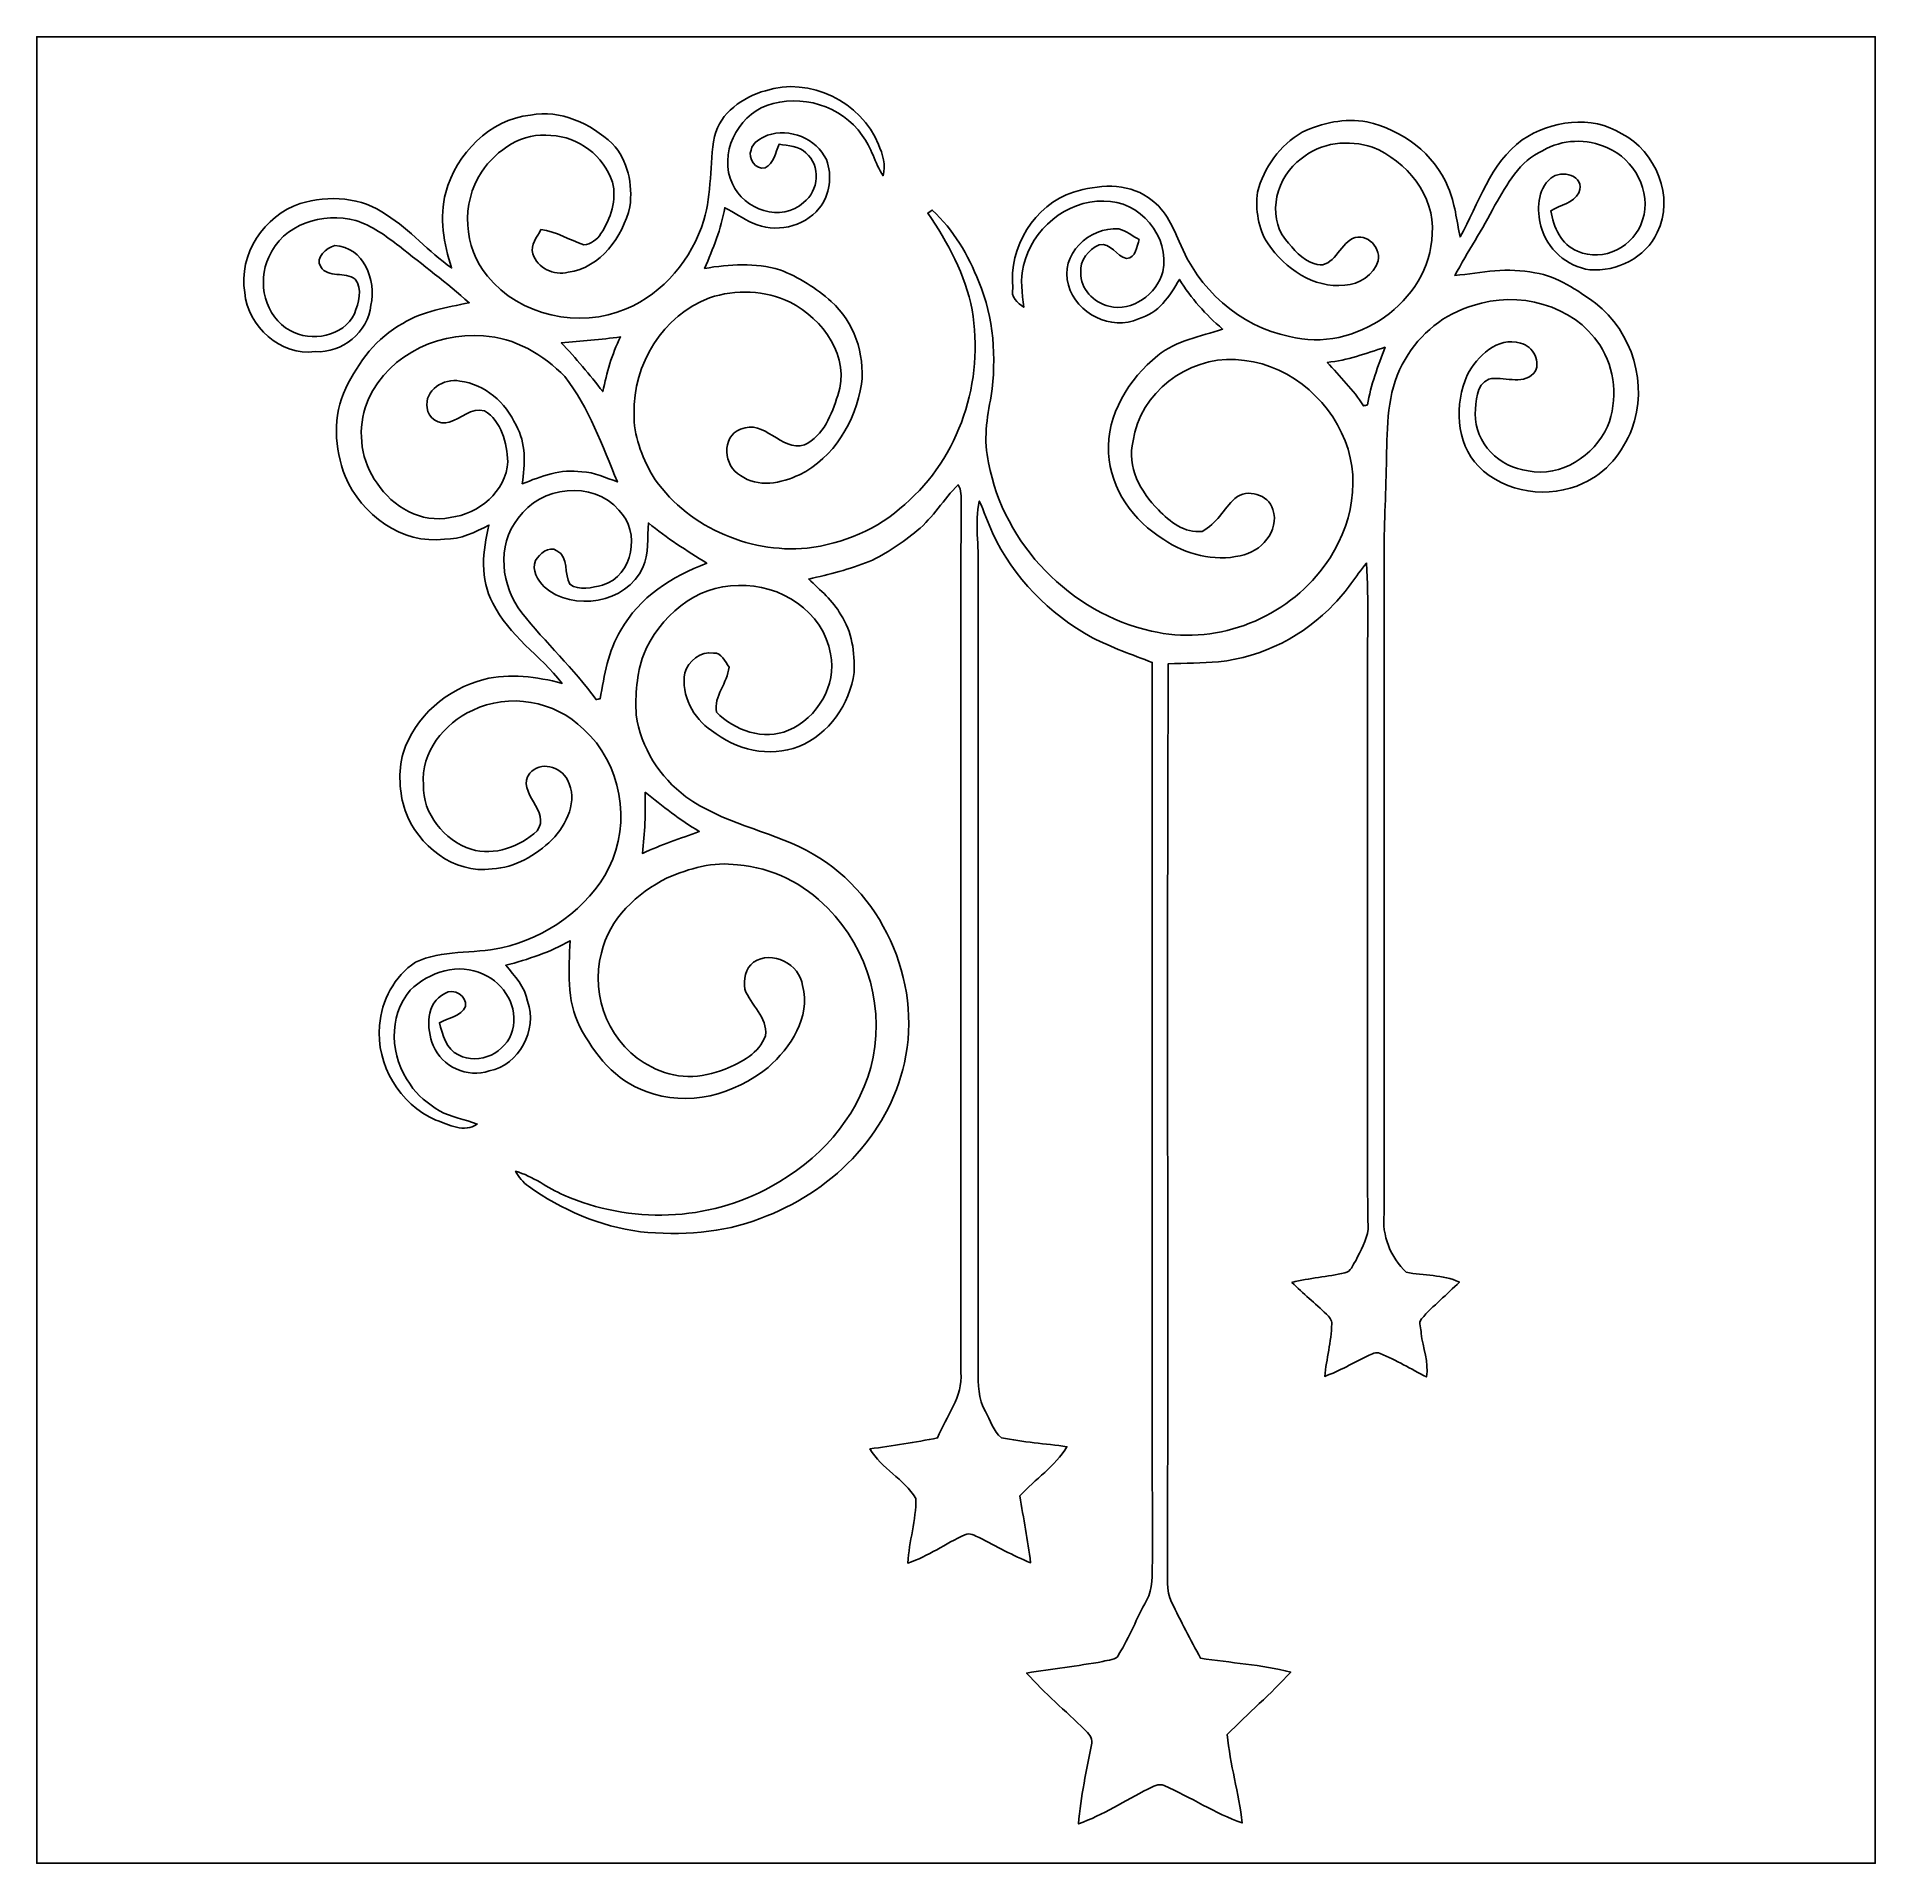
# Model space of a CAD drawing. Header units: centimetres. Extents: x -16.8 to 16.8, y -16.7 to 16.7.
import ezdxf

# ---------------------------------------------------------------- set-up
doc = ezdxf.new("R2010")
doc.units = ezdxf.units.CM
doc.header["$MEASUREMENT"] = 0
doc.layers.add('Layer 1', color=7, linetype='Continuous')

msp = doc.modelspace()

# ---------------------------------------------------------------- linework, layer by layer
at = {"layer": 'Layer 1', "color": 7}
for points, knots in [([(-16.77458, 16.66875), (-16.77458, 16.66875), (16.77458, 16.66875), (16.77458, 16.66875), (16.77458, 16.66875), (16.77458, 16.66875), (16.77458, -16.66875), (16.77458, -16.66875), (16.77458, -16.66875), (16.77458, -16.66875), (-16.77458, -16.66875), (-16.77458, -16.66875), (-16.77458, -16.66875), (-16.77458, -16.66875), (-16.77458, 16.66875), (-16.77458, 16.66875), (-16.77458, 16.66875), (-16.77458, 16.66875), (-16.77458, 16.66875), (-16.77458, 16.66875)], [0, 0, 0, 0, 0.16666667, 0.16666667, 0.16666667, 0.16666667, 0.33333333, 0.33333333, 0.33333333, 0.33333333, 0.5, 0.5, 0.5, 0.5, 0.66666667, 0.66666667, 0.66666667, 0.66666667, 1, 1, 1, 1]), ([(-3.47627, 15.68485), (-3.88549, 15.56632), (-4.3053, 15.2848), (-4.4069, 14.84771), (-4.4069, 14.84771), (-4.5025, 14.34253), (-4.44818, 13.81584), (-4.60199, 13.31948), (-4.60199, 13.31948), (-4.82, 12.61569), (-5.33612, 11.99233), (-6.02015, 11.70023), (-6.02015, 11.70023), (-6.87211, 11.33863), (-7.96361, 11.5697), (-8.54957, 12.29995), (-8.54957, 12.29995), (-8.99266, 12.82488), (-9.03182, 13.62675), (-8.66069, 14.19966), (-8.66069, 14.19966), (-8.382, 14.60465), (-7.90504, 14.93873), (-7.39175, 14.86394), (-7.39175, 14.86394), (-6.8901, 14.85441), (-6.42726, 14.48647), (-6.26992, 14.01657), (-6.26992, 14.01657), (-6.18243, 13.69025), (-6.3052, 13.35052), (-6.47982, 13.07641), (-6.47982, 13.07641), (-6.5465, 12.96741), (-6.66221, 12.88097), (-6.79203, 12.8711), (-6.79203, 12.8711), (-7.05379, 12.96035), (-7.29474, 13.11346), (-7.57449, 13.14873), (-7.57449, 13.14873), (-7.64258, 13.00903), (-7.77346, 12.87604), (-7.72266, 12.70494), (-7.72266, 12.70494), (-7.63905, 12.44776), (-7.33531, 12.30559), (-7.07708, 12.3698), (-7.07708, 12.3698), (-6.48018, 12.45517), (-6.08436, 13.01574), (-5.9503, 13.56642), (-5.9503, 13.56642), (-5.89915, 13.97141), (-5.98205, 14.41485), (-6.27239, 14.71789), (-6.27239, 14.71789), (-6.66715, 15.08548), (-7.21466, 15.34336), (-7.76464, 15.23965), (-7.76464, 15.23965), (-8.51535, 15.15921), (-9.11754, 14.53339), (-9.31228, 13.82501), (-9.31228, 13.82501), (-9.43081, 13.37028), (-9.34967, 12.8905), (-9.20574, 12.45094), (-9.20574, 12.45094), (-9.62801, 12.74127), (-9.9568, 13.14626), (-10.39319, 13.41755), (-10.39319, 13.41755), (-10.8398, 13.74599), (-11.44764, 13.78021), (-11.96658, 13.62498), (-11.96658, 13.62498), (-12.62803, 13.40944), (-13.09617, 12.69294), (-12.98011, 11.99797), (-12.98011, 11.99797), (-12.92013, 11.38343), (-12.32535, 10.83769), (-11.69529, 10.92129), (-11.69529, 10.92129), (-11.20528, 10.89166), (-10.72586, 11.27548), (-10.67753, 11.76937), (-10.67753, 11.76937), (-10.56993, 12.22446), (-10.81017, 12.83406), (-11.33793, 12.85981), (-11.33793, 12.85981), (-11.49068, 12.8143), (-11.69917, 12.64497), (-11.59298, 12.46787), (-11.59298, 12.46787), (-11.45893, 12.25938), (-11.14566, 12.38673), (-10.9661, 12.24597), (-10.9661, 12.24597), (-10.82463, 12.06394), (-10.90083, 11.80677), (-10.97739, 11.61239), (-10.97739, 11.61239), (-11.17988, 11.19505), (-11.76726, 11.08922), (-12.15178, 11.30723), (-12.15178, 11.30723), (-12.61357, 11.55594), (-12.76138, 12.18847), (-12.53702, 12.64602), (-12.53702, 12.64602), (-12.29607, 13.24716), (-11.54218, 13.47999), (-10.95446, 13.31313), (-10.95446, 13.31313), (-10.65636, 13.2207), (-10.4013, 13.03161), (-10.15647, 12.84393), (-10.15647, 12.84393), (-9.72891, 12.50491), (-9.29428, 12.17366), (-8.8833, 11.81382), (-8.8833, 11.81382), (-9.29711, 11.72527), (-9.72891, 11.66107), (-10.0965, 11.43776), (-10.0965, 11.43776), (-10.56922, 11.17953), (-10.90366, 10.72974), (-11.13755, 10.2549), (-11.13755, 10.2549), (-11.38132, 9.75395), (-11.34216, 9.15635), (-11.14778, 8.64588), (-11.14778, 8.64588), (-10.85039, 7.94985), (-10.11308, 7.39669), (-9.33168, 7.499), (-9.33168, 7.499), (-9.03781, 7.49371), (-8.77676, 7.62776), (-8.52241, 7.75476), (-8.52241, 7.75476), (-8.63565, 7.28874), (-8.69562, 6.76557), (-8.45079, 6.3313), (-8.45079, 6.3313), (-8.16151, 5.73793), (-7.58578, 5.37422), (-7.18714, 4.86728), (-7.18714, 4.86728), (-7.6514, 4.98828), (-8.14352, 5.05742), (-8.61554, 4.93959), (-8.61554, 4.93959), (-9.28088, 4.76391), (-9.88201, 4.26367), (-10.08909, 3.59445), (-10.08909, 3.59445), (-10.18117, 3.25191), (-10.15965, 2.88008), (-10.05417, 2.54317), (-10.05417, 2.54317), (-9.81816, 1.90923), (-9.16658, 1.37971), (-8.46455, 1.48096), (-8.46455, 1.48096), (-8.04545, 1.49931), (-7.67009, 1.72967), (-7.37306, 2.01048), (-7.37306, 2.01048), (-7.10459, 2.28882), (-6.88904, 2.72733), (-7.09013, 3.10339), (-7.09013, 3.10339), (-7.21395, 3.34786), (-7.58966, 3.45475), (-7.77804, 3.22686), (-7.77804, 3.22686), (-8.04263, 2.88361), (-7.37553, 2.51989), (-7.64399, 2.17629), (-7.64399, 2.17629), (-7.95937, 1.88419), (-8.42257, 1.71203), (-8.84943, 1.83938), (-8.84943, 1.83938), (-9.33697, 2.00343), (-9.73667, 2.4892), (-9.72009, 3.01625), (-9.72009, 3.01625), (-9.77371, 3.60927), (-9.33768, 4.13844), (-8.82227, 4.37374), (-8.82227, 4.37374), (-8.16257, 4.70076), (-7.31626, 4.54872), (-6.79803, 4.0319), (-6.79803, 4.0319), (-6.10799, 3.40995), (-5.91573, 2.32622), (-6.33342, 1.50001), (-6.33342, 1.50001), (-6.72112, 0.74648), (-7.47854, 0.22366), (-8.29592, 0.03881), (-8.29592, 0.03881), (-8.81521, -0.07338), (-9.37578, 0.01058), (-9.86614, -0.22472), (-9.86614, -0.22472), (-10.24819, -0.4766), (-10.48597, -0.92393), (-10.51878, -1.37724), (-10.51878, -1.37724), (-10.58616, -2.09762), (-10.15083, -2.8134), (-9.4929, -3.10374), (-9.4929, -3.10374), (-9.25971, -3.18488), (-8.96973, -3.34469), (-8.73619, -3.17747), (-8.73619, -3.17747), (-8.96444, -3.09139), (-9.21209, -3.05435), (-9.42658, -2.93405), (-9.42658, -2.93405), (-9.63048, -2.80423), (-9.83439, -2.65889), (-9.9635, -2.44969), (-9.9635, -2.44969), (-10.32828, -1.95756), (-10.36849, -1.20897), (-9.95821, -0.73096), (-9.95821, -0.73096), (-9.61637, -0.40358), (-9.07098, -0.22331), (-8.62612, -0.44238), (-8.62612, -0.44238), (-8.24124, -0.60325), (-7.98019, -1.05093), (-8.09308, -1.46473), (-8.09308, -1.46473), (-8.19644, -1.86761), (-8.7062, -2.11667), (-9.07768, -1.91558), (-9.07768, -1.91558), (-9.30557, -1.8094), (-9.36519, -1.54623), (-9.42799, -1.3275), (-9.42799, -1.3275), (-9.26571, -1.24107), (-9.03534, -1.21532), (-8.95244, -1.03011), (-8.95244, -1.03011), (-8.91469, -0.83961), (-9.16799, -0.68898), (-9.33062, -0.79375), (-9.33062, -0.79375), (-9.67352, -0.96591), (-9.6714, -1.42946), (-9.53946, -1.74308), (-9.53946, -1.74308), (-9.38459, -2.13078), (-8.91434, -2.34421), (-8.51782, -2.20698), (-8.51782, -2.20698), (-7.96643, -2.09973), (-7.63376, -1.45979), (-7.81861, -0.93592), (-7.81861, -0.93592), (-7.86483, -0.67381), (-8.05039, -0.47449), (-8.21549, -0.2794), (-8.21549, -0.2794), (-7.80979, -0.17357), (-7.40869, -0.03916), (-7.0425, 0.16792), (-7.0425, 0.16792), (-7.06261, -0.35489), (-7.11165, -0.91581), (-6.86682, -1.39947), (-6.86682, -1.39947), (-6.59871, -1.90183), (-6.21312, -2.3936), (-5.65221, -2.57986), (-5.65221, -2.57986), (-4.90573, -2.87726), (-4.03543, -2.63878), (-3.43041, -2.14383), (-3.43041, -2.14383), (-3.01696, -1.77624), (-2.64795, -1.23402), (-2.80176, -0.65088), (-2.80176, -0.65088), (-2.8448, -0.26247), (-3.36479, 0.00988), (-3.69323, -0.22472), (-3.69323, -0.22472), (-3.84387, -0.33196), (-3.88303, -0.54116), (-3.8541, -0.71402), (-3.8541, -0.71402), (-3.75073, -1.00894), (-3.43253, -1.22273), (-3.47698, -1.56386), (-3.47698, -1.56386), (-3.5881, -1.88877), (-3.91724, -2.05246), (-4.21428, -2.17346), (-4.21428, -2.17346), (-4.64079, -2.35268), (-5.14773, -2.36537), (-5.55554, -2.13219), (-5.55554, -2.13219), (-6.30061, -1.77165), (-6.69466, -0.84384), (-6.46748, -0.05398), (-6.46748, -0.05398), (-6.33483, 0.57044), (-5.81872, 1.03858), (-5.26944, 1.31657), (-5.26944, 1.31657), (-4.86622, 1.48625), (-4.42666, 1.62066), (-3.98427, 1.55258), (-3.98427, 1.55258), (-3.36091, 1.50777), (-2.77107, 1.21285), (-2.34174, 0.76271), (-2.34174, 0.76271), (-1.58891, 0.02293), (-1.27917, -1.12783), (-1.55716, -2.1463), (-1.55716, -2.1463), (-1.81046, -3.08998), (-2.52554, -3.85763), (-3.3722, -4.31694), (-3.3722, -4.31694), (-4.51732, -4.96182), (-5.95736, -5.00098), (-7.15469, -4.47428), (-7.15469, -4.47428), (-7.45631, -4.34411), (-7.71878, -4.12644), (-8.03734, -4.03789), (-8.03734, -4.03789), (-7.98089, -4.14514), (-7.90328, -4.24109), (-7.8038, -4.31165), (-7.8038, -4.31165), (-7.19984, -4.74204), (-6.49852, -5.04719), (-5.7591, -5.14174), (-5.7591, -5.14174), (-5.02426, -5.21123), (-4.26332, -5.17384), (-3.57082, -4.89903), (-3.57082, -4.89903), (-2.31422, -4.44676), (-1.22555, -3.39161), (-0.94227, -2.05916), (-0.94227, -2.05916), (-0.60149, -0.56162), (-1.36666, 1.11054), (-2.73156, 1.82069), (-2.73156, 1.82069), (-3.44488, 2.18863), (-4.26967, 2.31987), (-4.92901, 2.79753), (-4.92901, 2.79753), (-5.40597, 3.15207), (-5.75416, 3.69746), (-5.83424, 4.29013), (-5.83424, 4.29013), (-5.8547, 4.65878), (-5.82789, 5.03414), (-5.70301, 5.38409), (-5.70301, 5.38409), (-5.42149, 6.0773), (-4.74698, 6.6675), (-3.96875, 6.65233), (-3.96875, 6.65233), (-3.22157, 6.69008), (-2.41018, 6.17326), (-2.29164, 5.40279), (-2.29164, 5.40279), (-2.17205, 4.82318), (-2.53153, 4.24215), (-3.05435, 4.00967), (-3.05435, 4.00967), (-3.50485, 3.81917), (-4.04883, 4.00403), (-4.37233, 4.34305), (-4.37233, 4.34305), (-4.42489, 4.63197), (-4.16631, 4.87821), (-4.14161, 5.16255), (-4.14161, 5.16255), (-4.21605, 5.25992), (-4.27426, 5.43736), (-4.4263, 5.42043), (-4.4263, 5.42043), (-4.6609, 5.45712), (-4.88244, 5.27297), (-4.95018, 5.05778), (-4.95018, 5.05778), (-5.01932, 4.64785), (-4.79848, 4.23333), (-4.46052, 4.00685), (-4.46052, 4.00685), (-4.02237, 3.65231), (-3.40607, 3.50555), (-2.8702, 3.71369), (-2.8702, 3.71369), (-2.31916, 3.93806), (-1.93675, 4.48416), (-1.85984, 5.06695), (-1.85984, 5.06695), (-1.84326, 5.42925), (-1.8983, 5.81131), (-2.1022, 6.11928), (-2.1022, 6.11928), (-2.24226, 6.38175), (-2.48073, 6.56449), (-2.68711, 6.77051), (-2.68711, 6.77051), (-2.31422, 6.85624), (-1.94098, 6.94796), (-1.58503, 7.09083), (-1.58503, 7.09083), (-1.26612, 7.23406), (-0.97649, 7.43656), (-0.70591, 7.65634), (-0.70591, 7.65634), (-0.41804, 7.89693), (-0.22437, 8.22537), (0.03739, 8.49066), (0.03739, 8.49066), (0.10583, 8.39823), (0.08855, 8.2744), (0.09243, 8.16786), (0.09243, 8.16786), (0.08184, 2.87549), (0.09278, -2.41723), (0.08714, -7.70925), (0.08714, -7.70925), (0.13335, -8.16081), (-0.18415, -8.50971), (-0.33584, -8.90517), (-0.33584, -8.90517), (-0.74507, -8.98701), (-1.15746, -9.04875), (-1.57057, -9.10555), (-1.57057, -9.10555), (-1.36278, -9.46856), (-0.94756, -9.65094), (-0.73272, -10.00901), (-0.73272, -10.00901), (-0.72425, -10.40553), (-0.85831, -10.79253), (-0.87912, -11.18905), (-0.87912, -11.18905), (-0.50694, -11.06981), (-0.19191, -10.83134), (0.16192, -10.67294), (0.16192, -10.67294), (0.25083, -10.62884), (0.34361, -10.69128), (0.42545, -10.72374), (0.42545, -10.72374), (0.73378, -10.8839), (1.03823, -11.05323), (1.36102, -11.18341), (1.36102, -11.18341), (1.31339, -10.77419), (1.22908, -10.3699), (1.16628, -9.9628), (1.16628, -9.9628), (1.44251, -9.65553), (1.81116, -9.42622), (2.0253, -9.06568), (2.0253, -9.06568), (1.62736, -9.00994), (1.22379, -8.98384), (0.83044, -8.90129), (0.83044, -8.90129), (0.67804, -8.78522), (0.63183, -8.58061), (0.53693, -8.42045), (0.53693, -8.42045), (0.40217, -8.19644), (0.40569, -7.92621), (0.40287, -7.67362), (0.40287, -7.67362), (0.40852, -2.79329), (0.40464, 2.08703), (0.40534, 6.96736), (0.40534, 6.96736), (0.42122, 7.37588), (0.33831, 7.79004), (0.4251, 8.19432), (0.4251, 8.19432), (0.51294, 8.00417), (0.57926, 7.80521), (0.66393, 7.61365), (0.66393, 7.61365), (1.04458, 6.80014), (1.70321, 6.13128), (2.48814, 5.70054), (2.48814, 5.70054), (2.84021, 5.52062), (3.21416, 5.39009), (3.58246, 5.24827), (3.58246, 5.24827), (3.58034, -0.22331), (3.57787, -5.69454), (3.58387, -11.16577), (3.58387, -11.16577), (3.56905, -11.40001), (3.60504, -11.66036), (3.47521, -11.87027), (3.47521, -11.87027), (3.30235, -12.19518), (3.16265, -12.53772), (2.97356, -12.85381), (2.97356, -12.85381), (2.93088, -12.97411), (2.76966, -12.95012), (2.68005, -12.98716), (2.68005, -12.98716), (2.21862, -13.07077), (1.75119, -13.11663), (1.2894, -13.19883), (1.2894, -13.19883), (1.61713, -13.56854), (1.99884, -13.88498), (2.34915, -14.23211), (2.34915, -14.23211), (2.40982, -14.29879), (2.50014, -14.37217), (2.47579, -14.47482), (2.47579, -14.47482), (2.38689, -14.96519), (2.27154, -15.45308), (2.23696, -15.95226), (2.23696, -15.95226), (2.67935, -15.78328), (3.08363, -15.53386), (3.50202, -15.31479), (3.50202, -15.31479), (3.59375, -15.27316), (3.69711, -15.20472), (3.80012, -15.25235), (3.80012, -15.25235), (4.28166, -15.46401), (4.72722, -15.75752), (5.22464, -15.93356), (5.22464, -15.93356), (5.15761, -15.39169), (5.00133, -14.86429), (4.95053, -14.32066), (4.95053, -14.32066), (5.33012, -13.93402), (5.74357, -13.58124), (6.10835, -13.18013), (6.10835, -13.18013), (5.56895, -13.04396), (5.01121, -13.01115), (4.46299, -12.92719), (4.46299, -12.92719), (4.28025, -12.58993), (4.10034, -12.25127), (3.93524, -11.90554), (3.93524, -11.90554), (3.82058, -11.68894), (3.87562, -11.43388), (3.85833, -11.20069), (3.85833, -11.20069), (3.87632, -5.72594), (3.84528, -0.25083), (3.87421, 5.22393), (3.87421, 5.22393), (4.17971, 5.23416), (4.48627, 5.23734), (4.79213, 5.26133), (4.79213, 5.26133), (5.59647, 5.34106), (6.35423, 5.73758), (6.90668, 6.32284), (6.90668, 6.32284), (7.12682, 6.54826), (7.29262, 6.81814), (7.49124, 7.06155), (7.49124, 7.06155), (7.53533, 6.37434), (7.50358, 5.68466), (7.51134, 4.99639), (7.51134, 4.99639), (7.50852, 2.85327), (7.5117, 0.71014), (7.50993, -1.43334), (7.50993, -1.43334), (7.51558, -2.65465), (7.499, -3.87668), (7.52052, -5.09764), (7.52052, -5.09764), (7.49688, -5.30437), (7.38046, -5.48499), (7.29333, -5.67055), (7.29333, -5.67055), (7.24217, -5.75345), (7.20619, -5.87093), (7.09718, -5.89209), (7.09718, -5.89209), (6.77721, -5.963), (6.44878, -5.98805), (6.13022, -6.06707), (6.13022, -6.06707), (6.33236, -6.26851), (6.5532, -6.44984), (6.76028, -6.64633), (6.76028, -6.64633), (6.80614, -6.69607), (6.86364, -6.75076), (6.85729, -6.82519), (6.85729, -6.82519), (6.84742, -7.14834), (6.76028, -7.46231), (6.72782, -7.78298), (6.72782, -7.78298), (7.00087, -7.68033), (7.25629, -7.5378), (7.51558, -7.40516), (7.51558, -7.40516), (7.58613, -7.37729), (7.66551, -7.3212), (7.74171, -7.36706), (7.74171, -7.36706), (8.03275, -7.48594), (8.30368, -7.64787), (8.58344, -7.7911), (8.58344, -7.7911), (8.636, -7.52299), (8.51782, -7.26017), (8.48783, -6.99735), (8.48783, -6.99735), (8.5023, -6.91797), (8.42363, -6.80261), (8.49454, -6.73171), (8.49454, -6.73171), (8.70938, -6.49217), (8.9595, -6.28791), (9.18669, -6.06072), (9.18669, -6.06072), (8.8833, -5.91926), (8.53687, -5.95171), (8.21584, -5.87975), (8.21584, -5.87975), (7.93044, -5.61799), (7.76852, -5.207), (7.81121, -4.81612), (7.81121, -4.81612), (7.8165, -0.75883), (7.81367, 3.29847), (7.81297, 7.35542), (7.81297, 7.35542), (7.81509, 7.93221), (7.85566, 8.50794), (7.85566, 9.08473), (7.85566, 9.08473), (7.87682, 9.65976), (7.87964, 10.27818), (8.19926, 10.77983), (8.19926, 10.77983), (8.46384, 11.25291), (8.91399, 11.61591), (9.43786, 11.76091), (9.43786, 11.76091), (10.24784, 12.04277), (11.26737, 11.78172), (11.74609, 11.043), (11.74609, 11.043), (12.03466, 10.60909), (12.07699, 10.03829), (11.89037, 9.55604), (11.89037, 9.55604), (11.63849, 9.02017), (11.04618, 8.62118), (10.43905, 8.74818), (10.43905, 8.74818), (9.9247, 8.79863), (9.46221, 9.26077), (9.47491, 9.78782), (9.47491, 9.78782), (9.49572, 10.00936), (9.47914, 10.31593), (9.72467, 10.41929), (9.72467, 10.41929), (9.98961, 10.48103), (10.31946, 10.30358), (10.54065, 10.51983), (10.54065, 10.51983), (10.69904, 10.72056), (10.52971, 11.02078), (10.30358, 11.07828), (10.30358, 11.07828), (9.87178, 11.20105), (9.51371, 10.83945), (9.33062, 10.49443), (9.33062, 10.49443), (9.09426, 9.96421), (9.1186, 9.265), (9.53347, 8.82826), (9.53347, 8.82826), (10.0203, 8.33402), (10.8271, 8.22501), (11.44693, 8.51958), (11.44693, 8.51958), (11.86886, 8.70267), (12.16307, 9.08967), (12.33346, 9.50595), (12.33346, 9.50595), (12.63544, 10.31099), (12.34616, 11.28571), (11.66777, 11.80888), (11.66777, 11.80888), (11.33122, 12.04348), (10.98268, 12.29924), (10.56534, 12.35922), (10.56534, 12.35922), (10.07921, 12.46681), (9.5885, 12.36592), (9.10378, 12.30983), (9.10378, 12.30983), (9.33591, 12.74374), (9.60896, 13.15473), (9.83439, 13.59288), (9.83439, 13.59288), (10.06122, 13.96965), (10.27783, 14.40568), (10.70539, 14.58948), (10.70539, 14.58948), (11.06099, 14.80044), (11.51184, 14.81561), (11.88614, 14.64134), (11.88614, 14.64134), (12.37544, 14.4399), (12.69894, 13.84018), (12.52961, 13.32477), (12.52961, 13.32477), (12.39097, 12.84817), (11.80747, 12.53702), (11.34357, 12.7568), (11.34357, 12.7568), (11.0423, 12.87004), (10.9026, 13.19671), (10.85674, 13.49375), (10.85674, 13.49375), (11.02536, 13.60135), (11.27054, 13.62886), (11.36791, 13.82148), (11.36791, 13.82148), (11.48856, 14.1411), (11.04512, 14.25399), (10.85462, 14.08606), (10.85462, 14.08606), (10.60415, 13.8744), (10.59533, 13.50433), (10.67435, 13.21188), (10.67435, 13.21188), (10.77771, 12.80266), (11.14707, 12.47069), (11.56617, 12.41601), (11.56617, 12.41601), (12.05653, 12.37932), (12.58746, 12.63509), (12.7956, 13.09652), (12.7956, 13.09652), (13.12157, 13.73681), (12.76809, 14.5796), (12.14967, 14.89922), (12.14967, 14.89922), (11.59686, 15.24706), (10.85462, 15.14052), (10.33251, 14.78492), (10.33251, 14.78492), (9.74196, 14.36264), (9.54123, 13.61793), (9.19797, 13.01432), (9.19797, 13.01432), (9.13518, 13.31807), (9.10414, 13.63063), (8.98172, 13.91885), (8.98172, 13.91885), (8.73054, 14.53832), (8.13858, 14.96977), (7.49794, 15.11653), (7.49794, 15.11653), (7.09754, 15.18673), (6.67773, 15.10171), (6.31578, 14.92462), (6.31578, 14.92462), (5.91079, 14.6939), (5.62187, 14.27974), (5.50016, 13.83418), (5.50016, 13.83418), (5.46523, 13.51315), (5.51039, 13.16249), (5.69454, 12.88909), (5.69454, 12.88909), (6.00181, 12.43965), (6.52745, 12.07276), (7.09436, 12.13414), (7.09436, 12.13414), (7.36106, 12.15143), (7.62388, 12.31759), (7.70467, 12.58041), (7.70467, 12.58041), (7.75723, 12.85487), (7.44044, 13.13462), (7.18679, 12.95647), (7.18679, 12.95647), (6.97547, 12.81536), (6.85059, 12.40014), (6.53203, 12.52855), (6.53203, 12.52855), (6.30872, 12.59487), (6.16021, 12.79666), (6.01521, 12.96529), (6.01521, 12.96529), (5.65644, 13.41508), (5.85893, 14.12628), (6.30061, 14.44343), (6.30061, 14.44343), (6.65551, 14.74258), (7.16703, 14.79621), (7.59919, 14.65439), (7.59919, 14.65439), (8.22184, 14.39968), (8.74395, 13.77209), (8.68962, 13.07183), (8.68962, 13.07183), (8.65152, 11.82511), (7.26757, 10.88319), (6.08471, 11.19787), (6.08471, 11.19787), (5.17631, 11.38132), (4.41007, 12.07382), (4.07494, 12.92931), (4.07494, 12.92931), (3.94511, 13.23234), (3.79624, 13.55302), (3.5052, 13.73223), (3.5052, 13.73223), (3.11326, 14.0148), (2.58163, 13.96788), (2.14454, 13.83242), (2.14454, 13.83242), (1.42769, 13.60029), (0.95638, 12.82524), (1.03858, 12.08264), (1.03858, 12.08264), (0.99095, 11.91683), (1.12254, 11.81135), (1.23613, 11.73127), (1.23613, 11.73127), (1.20509, 11.9828), (1.16981, 12.24174), (1.23296, 12.49151), (1.23296, 12.49151), (1.38218, 13.14838), (2.01224, 13.68989), (2.69769, 13.66732), (2.69769, 13.66732), (3.3468, 13.69519), (3.91407, 13.01432), (3.77472, 12.38038), (3.77472, 12.38038), (3.66077, 11.97328), (3.22192, 11.63814), (2.79118, 11.74926), (2.79118, 11.74926), (2.51636, 11.81664), (2.26377, 12.06747), (2.27577, 12.3638), (2.27577, 12.3638), (2.25425, 12.58852), (2.42006, 12.78043), (2.61091, 12.8711), (2.61091, 12.8711), (2.82787, 12.92366), (2.92629, 12.65414), (3.11221, 12.62415), (3.11221, 12.62415), (3.28577, 12.62803), (3.29847, 12.84852), (3.34363, 12.96529), (3.34363, 12.96529), (3.2198, 13.03232), (3.10727, 13.12545), (2.96933, 13.16108), (2.96933, 13.16108), (2.4384, 13.21047), (1.88136, 12.68518), (2.05317, 12.13556), (2.05317, 12.13556), (2.19639, 11.61309), (2.82963, 11.2963), (3.33304, 11.52102), (3.33304, 11.52102), (3.69006, 11.61803), (3.90913, 11.93412), (4.07635, 12.24068), (4.07635, 12.24068), (4.29013, 11.89814), (4.55401, 11.59334), (4.8641, 11.3344), (4.8641, 11.3344), (4.46264, 11.19223), (4.02237, 11.12732), (3.68194, 10.8518), (3.68194, 10.8518), (3.15912, 10.41788), (2.74108, 9.77441), (2.78412, 9.07133), (2.78412, 9.07133), (2.81658, 8.41163), (3.23956, 7.8299), (3.79024, 7.49406), (3.79024, 7.49406), (4.19417, 7.2203), (4.70676, 7.0866), (5.1883, 7.19737), (5.1883, 7.19737), (5.56084, 7.2644), (5.91114, 7.64575), (5.78379, 8.03945), (5.78379, 8.03945), (5.69948, 8.31674), (5.32024, 8.43245), (5.09129, 8.24371), (5.09129, 8.24371), (4.88315, 8.05074), (4.75686, 7.77346), (4.49192, 7.64081), (4.49192, 7.64081), (4.17301, 7.6006), (3.90066, 7.81826), (3.69358, 8.0331), (3.69358, 8.0331), (3.37044, 8.35166), (3.11221, 8.82615), (3.23286, 9.29181), (3.23286, 9.29181), (3.35421, 10.166), (4.22875, 10.83063), (5.09834, 10.77524), (5.09834, 10.77524), (5.98558, 10.74526), (6.78674, 10.10779), (7.09895, 9.29076), (7.09895, 9.29076), (7.42597, 8.49242), (7.17162, 7.55438), (6.64245, 6.90421), (6.64245, 6.90421), (5.92949, 6.00922), (4.68595, 5.55061), (3.56623, 5.82224), (3.56623, 5.82224), (2.09162, 6.14539), (0.86924, 7.40586), (0.59478, 8.89176), (0.59478, 8.89176), (0.49812, 9.29393), (0.56409, 9.71268), (0.64276, 10.11202), (0.64276, 10.11202), (0.74083, 10.80911), (0.69039, 11.54218), (0.41663, 12.19623), (0.41663, 12.19623), (0.22331, 12.68201), (-0.04516, 13.14873), (-0.43321, 13.50504), (-0.43321, 13.50504), (-0.45367, 13.49163), (-0.49424, 13.46482), (-0.5147, 13.45142), (-0.5147, 13.45142), (-0.14993, 12.91308), (0.17321, 12.32888), (0.29316, 11.68259), (0.29316, 11.68259), (0.5207, 10.39495), (0.06421, 8.98842), (-0.93592, 8.13223), (-0.93592, 8.13223), (-1.4224, 7.67821), (-2.06234, 7.41715), (-2.71709, 7.33249), (-2.71709, 7.33249), (-3.80824, 7.23794), (-4.94418, 7.74418), (-5.54637, 8.67022), (-5.54637, 8.67022), (-5.72946, 9.01312), (-5.88892, 9.39306), (-5.87375, 9.78958), (-5.87375, 9.78958), (-5.89915, 10.68423), (-5.34423, 11.58699), (-4.49545, 11.90484), (-4.49545, 11.90484), (-4.0199, 12.05971), (-3.48051, 12.04489), (-3.0286, 11.82229), (-3.0286, 11.82229), (-2.4257, 11.52102), (-1.91946, 10.81758), (-2.15653, 10.12331), (-2.15653, 10.12331), (-2.27048, 9.77724), (-2.41088, 9.38742), (-2.76543, 9.21949), (-2.76543, 9.21949), (-3.19969, 9.09743), (-3.49215, 9.69892), (-3.93065, 9.50489), (-3.93065, 9.50489), (-4.28449, 9.37119), (-4.24498, 8.82368), (-3.93312, 8.66175), (-3.93312, 8.66175), (-3.61597, 8.43033), (-3.18735, 8.51888), (-2.85785, 8.6741), (-2.85785, 8.6741), (-2.2285, 8.98384), (-1.82951, 9.65094), (-1.72367, 10.33039), (-1.72367, 10.33039), (-1.66088, 10.88002), (-1.8609, 11.46281), (-2.27542, 11.83534), (-2.27542, 11.83534), (-2.55164, 12.08087), (-2.86879, 12.28337), (-3.21486, 12.41425), (-3.21486, 12.41425), (-3.66007, 12.54795), (-4.1342, 12.51691), (-4.58717, 12.44), (-4.58717, 12.44), (-4.43724, 12.79948), (-4.28096, 13.16108), (-4.22134, 13.54914), (-4.22134, 13.54914), (-4.04918, 13.45636), (-3.88549, 13.34911), (-3.70805, 13.2655), (-3.70805, 13.2655), (-3.30412, 13.08029), (-2.78059, 13.19142), (-2.49696, 13.53749), (-2.49696, 13.53749), (-2.29341, 13.78303), (-2.25743, 14.13122), (-2.36467, 14.42579), (-2.36467, 14.42579), (-2.54988, 14.8142), (-3.03389, 15.00787), (-3.44064, 14.8717), (-3.44064, 14.8717), (-3.56376, 14.81702), (-3.70769, 14.74541), (-3.74086, 14.60182), (-3.74086, 14.60182), (-3.79942, 14.45225), (-3.65513, 14.22647), (-3.48544, 14.27903), (-3.48544, 14.27903), (-3.31576, 14.35065), (-3.30024, 14.5609), (-3.22827, 14.70801), (-3.22827, 14.70801), (-3.06282, 14.67626), (-2.86456, 14.67908), (-2.73861, 14.5475), (-2.73861, 14.5475), (-2.46274, 14.32489), (-2.50366, 13.85111), (-2.78059, 13.6465), (-2.78059, 13.6465), (-3.17959, 13.27044), (-3.88056, 13.50892), (-4.07882, 13.98517), (-4.07882, 13.98517), (-4.33917, 14.52316), (-3.99168, 15.21107), (-3.4544, 15.41709), (-3.4544, 15.41709), (-2.83563, 15.62982), (-2.08562, 15.41815), (-1.71309, 14.86852), (-1.71309, 14.86852), (-1.53635, 14.64874), (-1.48555, 14.36441), (-1.32997, 14.13334), (-1.32997, 14.13334), (-1.27494, 14.32736), (-1.33773, 14.52633), (-1.41605, 14.70448), (-1.41605, 14.70448), (-1.72649, 15.48201), (-2.6737, 15.94591), (-3.47627, 15.68485)], [0, 0, 0, 0, 0.00355872, 0.00355872, 0.00355872, 0.00355872, 0.00711744, 0.00711744, 0.00711744, 0.00711744, 0.01067616, 0.01067616, 0.01067616, 0.01067616, 0.01423488, 0.01423488, 0.01423488, 0.01423488, 0.01779359, 0.01779359, 0.01779359, 0.01779359, 0.02135231, 0.02135231, 0.02135231, 0.02135231, 0.02491103, 0.02491103, 0.02491103, 0.02491103, 0.02846975, 0.02846975, 0.02846975, 0.02846975, 0.03202847, 0.03202847, 0.03202847, 0.03202847, 0.03558719, 0.03558719, 0.03558719, 0.03558719, 0.03914591, 0.03914591, 0.03914591, 0.03914591, 0.04270463, 0.04270463, 0.04270463, 0.04270463, 0.04626335, 0.04626335, 0.04626335, 0.04626335, 0.04982206, 0.04982206, 0.04982206, 0.04982206, 0.05338078, 0.05338078, 0.05338078, 0.05338078, 0.0569395, 0.0569395, 0.0569395, 0.0569395, 0.06049822, 0.06049822, 0.06049822, 0.06049822, 0.06405694, 0.06405694, 0.06405694, 0.06405694, 0.06761566, 0.06761566, 0.06761566, 0.06761566, 0.07117438, 0.07117438, 0.07117438, 0.07117438, 0.0747331, 0.0747331, 0.0747331, 0.0747331, 0.07829181, 0.07829181, 0.07829181, 0.07829181, 0.08185053, 0.08185053, 0.08185053, 0.08185053, 0.08540925, 0.08540925, 0.08540925, 0.08540925, 0.08896797, 0.08896797, 0.08896797, 0.08896797, 0.09252669, 0.09252669, 0.09252669, 0.09252669, 0.09608541, 0.09608541, 0.09608541, 0.09608541, 0.09964413, 0.09964413, 0.09964413, 0.09964413, 0.10320285, 0.10320285, 0.10320285, 0.10320285, 0.10676157, 0.10676157, 0.10676157, 0.10676157, 0.11032028, 0.11032028, 0.11032028, 0.11032028, 0.113879, 0.113879, 0.113879, 0.113879, 0.11743772, 0.11743772, 0.11743772, 0.11743772, 0.12099644, 0.12099644, 0.12099644, 0.12099644, 0.12455516, 0.12455516, 0.12455516, 0.12455516, 0.12811388, 0.12811388, 0.12811388, 0.12811388, 0.1316726, 0.1316726, 0.1316726, 0.1316726, 0.13523132, 0.13523132, 0.13523132, 0.13523132, 0.13879004, 0.13879004, 0.13879004, 0.13879004, 0.14234875, 0.14234875, 0.14234875, 0.14234875, 0.14590747, 0.14590747, 0.14590747, 0.14590747, 0.14946619, 0.14946619, 0.14946619, 0.14946619, 0.15302491, 0.15302491, 0.15302491, 0.15302491, 0.15658363, 0.15658363, 0.15658363, 0.15658363, 0.16014235, 0.16014235, 0.16014235, 0.16014235, 0.16370107, 0.16370107, 0.16370107, 0.16370107, 0.16725979, 0.16725979, 0.16725979, 0.16725979, 0.17081851, 0.17081851, 0.17081851, 0.17081851, 0.17437722, 0.17437722, 0.17437722, 0.17437722, 0.17793594, 0.17793594, 0.17793594, 0.17793594, 0.18149466, 0.18149466, 0.18149466, 0.18149466, 0.18505338, 0.18505338, 0.18505338, 0.18505338, 0.1886121, 0.1886121, 0.1886121, 0.1886121, 0.19217082, 0.19217082, 0.19217082, 0.19217082, 0.19572954, 0.19572954, 0.19572954, 0.19572954, 0.19928826, 0.19928826, 0.19928826, 0.19928826, 0.20284698, 0.20284698, 0.20284698, 0.20284698, 0.20640569, 0.20640569, 0.20640569, 0.20640569, 0.20996441, 0.20996441, 0.20996441, 0.20996441, 0.21352313, 0.21352313, 0.21352313, 0.21352313, 0.21708185, 0.21708185, 0.21708185, 0.21708185, 0.22064057, 0.22064057, 0.22064057, 0.22064057, 0.22419929, 0.22419929, 0.22419929, 0.22419929, 0.22775801, 0.22775801, 0.22775801, 0.22775801, 0.23131673, 0.23131673, 0.23131673, 0.23131673, 0.23487544, 0.23487544, 0.23487544, 0.23487544, 0.23843416, 0.23843416, 0.23843416, 0.23843416, 0.24199288, 0.24199288, 0.24199288, 0.24199288, 0.2455516, 0.2455516, 0.2455516, 0.2455516, 0.24911032, 0.24911032, 0.24911032, 0.24911032, 0.25266904, 0.25266904, 0.25266904, 0.25266904, 0.25622776, 0.25622776, 0.25622776, 0.25622776, 0.25978648, 0.25978648, 0.25978648, 0.25978648, 0.2633452, 0.2633452, 0.2633452, 0.2633452, 0.26690391, 0.26690391, 0.26690391, 0.26690391, 0.27046263, 0.27046263, 0.27046263, 0.27046263, 0.27402135, 0.27402135, 0.27402135, 0.27402135, 0.27758007, 0.27758007, 0.27758007, 0.27758007, 0.28113879, 0.28113879, 0.28113879, 0.28113879, 0.28469751, 0.28469751, 0.28469751, 0.28469751, 0.28825623, 0.28825623, 0.28825623, 0.28825623, 0.29181495, 0.29181495, 0.29181495, 0.29181495, 0.29537367, 0.29537367, 0.29537367, 0.29537367, 0.29893238, 0.29893238, 0.29893238, 0.29893238, 0.3024911, 0.3024911, 0.3024911, 0.3024911, 0.30604982, 0.30604982, 0.30604982, 0.30604982, 0.30960854, 0.30960854, 0.30960854, 0.30960854, 0.31316726, 0.31316726, 0.31316726, 0.31316726, 0.31672598, 0.31672598, 0.31672598, 0.31672598, 0.3202847, 0.3202847, 0.3202847, 0.3202847, 0.32384342, 0.32384342, 0.32384342, 0.32384342, 0.32740214, 0.32740214, 0.32740214, 0.32740214, 0.33096085, 0.33096085, 0.33096085, 0.33096085, 0.33451957, 0.33451957, 0.33451957, 0.33451957, 0.33807829, 0.33807829, 0.33807829, 0.33807829, 0.34163701, 0.34163701, 0.34163701, 0.34163701, 0.34519573, 0.34519573, 0.34519573, 0.34519573, 0.34875445, 0.34875445, 0.34875445, 0.34875445, 0.35231317, 0.35231317, 0.35231317, 0.35231317, 0.35587189, 0.35587189, 0.35587189, 0.35587189, 0.3594306, 0.3594306, 0.3594306, 0.3594306, 0.36298932, 0.36298932, 0.36298932, 0.36298932, 0.36654804, 0.36654804, 0.36654804, 0.36654804, 0.37010676, 0.37010676, 0.37010676, 0.37010676, 0.37366548, 0.37366548, 0.37366548, 0.37366548, 0.3772242, 0.3772242, 0.3772242, 0.3772242, 0.38078292, 0.38078292, 0.38078292, 0.38078292, 0.38434164, 0.38434164, 0.38434164, 0.38434164, 0.38790036, 0.38790036, 0.38790036, 0.38790036, 0.39145907, 0.39145907, 0.39145907, 0.39145907, 0.39501779, 0.39501779, 0.39501779, 0.39501779, 0.39857651, 0.39857651, 0.39857651, 0.39857651, 0.40213523, 0.40213523, 0.40213523, 0.40213523, 0.40569395, 0.40569395, 0.40569395, 0.40569395, 0.40925267, 0.40925267, 0.40925267, 0.40925267, 0.41281139, 0.41281139, 0.41281139, 0.41281139, 0.41637011, 0.41637011, 0.41637011, 0.41637011, 0.41992883, 0.41992883, 0.41992883, 0.41992883, 0.42348754, 0.42348754, 0.42348754, 0.42348754, 0.42704626, 0.42704626, 0.42704626, 0.42704626, 0.43060498, 0.43060498, 0.43060498, 0.43060498, 0.4341637, 0.4341637, 0.4341637, 0.4341637, 0.43772242, 0.43772242, 0.43772242, 0.43772242, 0.44128114, 0.44128114, 0.44128114, 0.44128114, 0.44483986, 0.44483986, 0.44483986, 0.44483986, 0.44839858, 0.44839858, 0.44839858, 0.44839858, 0.4519573, 0.4519573, 0.4519573, 0.4519573, 0.45551601, 0.45551601, 0.45551601, 0.45551601, 0.45907473, 0.45907473, 0.45907473, 0.45907473, 0.46263345, 0.46263345, 0.46263345, 0.46263345, 0.46619217, 0.46619217, 0.46619217, 0.46619217, 0.46975089, 0.46975089, 0.46975089, 0.46975089, 0.47330961, 0.47330961, 0.47330961, 0.47330961, 0.47686833, 0.47686833, 0.47686833, 0.47686833, 0.48042705, 0.48042705, 0.48042705, 0.48042705, 0.48398577, 0.48398577, 0.48398577, 0.48398577, 0.48754448, 0.48754448, 0.48754448, 0.48754448, 0.4911032, 0.4911032, 0.4911032, 0.4911032, 0.49466192, 0.49466192, 0.49466192, 0.49466192, 0.49822064, 0.49822064, 0.49822064, 0.49822064, 0.50177936, 0.50177936, 0.50177936, 0.50177936, 0.50533808, 0.50533808, 0.50533808, 0.50533808, 0.5088968, 0.5088968, 0.5088968, 0.5088968, 0.51245552, 0.51245552, 0.51245552, 0.51245552, 0.51601423, 0.51601423, 0.51601423, 0.51601423, 0.51957295, 0.51957295, 0.51957295, 0.51957295, 0.52313167, 0.52313167, 0.52313167, 0.52313167, 0.52669039, 0.52669039, 0.52669039, 0.52669039, 0.53024911, 0.53024911, 0.53024911, 0.53024911, 0.53380783, 0.53380783, 0.53380783, 0.53380783, 0.53736655, 0.53736655, 0.53736655, 0.53736655, 0.54092527, 0.54092527, 0.54092527, 0.54092527, 0.54448399, 0.54448399, 0.54448399, 0.54448399, 0.5480427, 0.5480427, 0.5480427, 0.5480427, 0.55160142, 0.55160142, 0.55160142, 0.55160142, 0.55516014, 0.55516014, 0.55516014, 0.55516014, 0.55871886, 0.55871886, 0.55871886, 0.55871886, 0.56227758, 0.56227758, 0.56227758, 0.56227758, 0.5658363, 0.5658363, 0.5658363, 0.5658363, 0.56939502, 0.56939502, 0.56939502, 0.56939502, 0.57295374, 0.57295374, 0.57295374, 0.57295374, 0.57651246, 0.57651246, 0.57651246, 0.57651246, 0.58007117, 0.58007117, 0.58007117, 0.58007117, 0.58362989, 0.58362989, 0.58362989, 0.58362989, 0.58718861, 0.58718861, 0.58718861, 0.58718861, 0.59074733, 0.59074733, 0.59074733, 0.59074733, 0.59430605, 0.59430605, 0.59430605, 0.59430605, 0.59786477, 0.59786477, 0.59786477, 0.59786477, 0.60142349, 0.60142349, 0.60142349, 0.60142349, 0.60498221, 0.60498221, 0.60498221, 0.60498221, 0.60854093, 0.60854093, 0.60854093, 0.60854093, 0.61209964, 0.61209964, 0.61209964, 0.61209964, 0.61565836, 0.61565836, 0.61565836, 0.61565836, 0.61921708, 0.61921708, 0.61921708, 0.61921708, 0.6227758, 0.6227758, 0.6227758, 0.6227758, 0.62633452, 0.62633452, 0.62633452, 0.62633452, 0.62989324, 0.62989324, 0.62989324, 0.62989324, 0.63345196, 0.63345196, 0.63345196, 0.63345196, 0.63701068, 0.63701068, 0.63701068, 0.63701068, 0.6405694, 0.6405694, 0.6405694, 0.6405694, 0.64412811, 0.64412811, 0.64412811, 0.64412811, 0.64768683, 0.64768683, 0.64768683, 0.64768683, 0.65124555, 0.65124555, 0.65124555, 0.65124555, 0.65480427, 0.65480427, 0.65480427, 0.65480427, 0.65836299, 0.65836299, 0.65836299, 0.65836299, 0.66192171, 0.66192171, 0.66192171, 0.66192171, 0.66548043, 0.66548043, 0.66548043, 0.66548043, 0.66903915, 0.66903915, 0.66903915, 0.66903915, 0.67259786, 0.67259786, 0.67259786, 0.67259786, 0.67615658, 0.67615658, 0.67615658, 0.67615658, 0.6797153, 0.6797153, 0.6797153, 0.6797153, 0.68327402, 0.68327402, 0.68327402, 0.68327402, 0.68683274, 0.68683274, 0.68683274, 0.68683274, 0.69039146, 0.69039146, 0.69039146, 0.69039146, 0.69395018, 0.69395018, 0.69395018, 0.69395018, 0.6975089, 0.6975089, 0.6975089, 0.6975089, 0.70106762, 0.70106762, 0.70106762, 0.70106762, 0.70462633, 0.70462633, 0.70462633, 0.70462633, 0.70818505, 0.70818505, 0.70818505, 0.70818505, 0.71174377, 0.71174377, 0.71174377, 0.71174377, 0.71530249, 0.71530249, 0.71530249, 0.71530249, 0.71886121, 0.71886121, 0.71886121, 0.71886121, 0.72241993, 0.72241993, 0.72241993, 0.72241993, 0.72597865, 0.72597865, 0.72597865, 0.72597865, 0.72953737, 0.72953737, 0.72953737, 0.72953737, 0.73309609, 0.73309609, 0.73309609, 0.73309609, 0.7366548, 0.7366548, 0.7366548, 0.7366548, 0.74021352, 0.74021352, 0.74021352, 0.74021352, 0.74377224, 0.74377224, 0.74377224, 0.74377224, 0.74733096, 0.74733096, 0.74733096, 0.74733096, 0.75088968, 0.75088968, 0.75088968, 0.75088968, 0.7544484, 0.7544484, 0.7544484, 0.7544484, 0.75800712, 0.75800712, 0.75800712, 0.75800712, 0.76156584, 0.76156584, 0.76156584, 0.76156584, 0.76512456, 0.76512456, 0.76512456, 0.76512456, 0.76868327, 0.76868327, 0.76868327, 0.76868327, 0.77224199, 0.77224199, 0.77224199, 0.77224199, 0.77580071, 0.77580071, 0.77580071, 0.77580071, 0.77935943, 0.77935943, 0.77935943, 0.77935943, 0.78291815, 0.78291815, 0.78291815, 0.78291815, 0.78647687, 0.78647687, 0.78647687, 0.78647687, 0.79003559, 0.79003559, 0.79003559, 0.79003559, 0.79359431, 0.79359431, 0.79359431, 0.79359431, 0.79715302, 0.79715302, 0.79715302, 0.79715302, 0.80071174, 0.80071174, 0.80071174, 0.80071174, 0.80427046, 0.80427046, 0.80427046, 0.80427046, 0.80782918, 0.80782918, 0.80782918, 0.80782918, 0.8113879, 0.8113879, 0.8113879, 0.8113879, 0.81494662, 0.81494662, 0.81494662, 0.81494662, 0.81850534, 0.81850534, 0.81850534, 0.81850534, 0.82206406, 0.82206406, 0.82206406, 0.82206406, 0.82562278, 0.82562278, 0.82562278, 0.82562278, 0.82918149, 0.82918149, 0.82918149, 0.82918149, 0.83274021, 0.83274021, 0.83274021, 0.83274021, 0.83629893, 0.83629893, 0.83629893, 0.83629893, 0.83985765, 0.83985765, 0.83985765, 0.83985765, 0.84341637, 0.84341637, 0.84341637, 0.84341637, 0.84697509, 0.84697509, 0.84697509, 0.84697509, 0.85053381, 0.85053381, 0.85053381, 0.85053381, 0.85409253, 0.85409253, 0.85409253, 0.85409253, 0.85765125, 0.85765125, 0.85765125, 0.85765125, 0.86120996, 0.86120996, 0.86120996, 0.86120996, 0.86476868, 0.86476868, 0.86476868, 0.86476868, 0.8683274, 0.8683274, 0.8683274, 0.8683274, 0.87188612, 0.87188612, 0.87188612, 0.87188612, 0.87544484, 0.87544484, 0.87544484, 0.87544484, 0.87900356, 0.87900356, 0.87900356, 0.87900356, 0.88256228, 0.88256228, 0.88256228, 0.88256228, 0.886121, 0.886121, 0.886121, 0.886121, 0.88967972, 0.88967972, 0.88967972, 0.88967972, 0.89323843, 0.89323843, 0.89323843, 0.89323843, 0.89679715, 0.89679715, 0.89679715, 0.89679715, 0.90035587, 0.90035587, 0.90035587, 0.90035587, 0.90391459, 0.90391459, 0.90391459, 0.90391459, 0.90747331, 0.90747331, 0.90747331, 0.90747331, 0.91103203, 0.91103203, 0.91103203, 0.91103203, 0.91459075, 0.91459075, 0.91459075, 0.91459075, 0.91814947, 0.91814947, 0.91814947, 0.91814947, 0.92170819, 0.92170819, 0.92170819, 0.92170819, 0.9252669, 0.9252669, 0.9252669, 0.9252669, 0.92882562, 0.92882562, 0.92882562, 0.92882562, 0.93238434, 0.93238434, 0.93238434, 0.93238434, 0.93594306, 0.93594306, 0.93594306, 0.93594306, 0.93950178, 0.93950178, 0.93950178, 0.93950178, 0.9430605, 0.9430605, 0.9430605, 0.9430605, 0.94661922, 0.94661922, 0.94661922, 0.94661922, 0.95017794, 0.95017794, 0.95017794, 0.95017794, 0.95373665, 0.95373665, 0.95373665, 0.95373665, 0.95729537, 0.95729537, 0.95729537, 0.95729537, 0.96085409, 0.96085409, 0.96085409, 0.96085409, 0.96441281, 0.96441281, 0.96441281, 0.96441281, 0.96797153, 0.96797153, 0.96797153, 0.96797153, 0.97153025, 0.97153025, 0.97153025, 0.97153025, 0.97508897, 0.97508897, 0.97508897, 0.97508897, 0.97864769, 0.97864769, 0.97864769, 0.97864769, 0.98220641, 0.98220641, 0.98220641, 0.98220641, 0.98576512, 0.98576512, 0.98576512, 0.98576512, 0.98932384, 0.98932384, 0.98932384, 0.98932384, 0.99288256, 0.99288256, 0.99288256, 0.99288256, 1, 1, 1, 1]), ([(-10.78159, 9.89859), (-10.49655, 10.77383), (-9.51477, 11.29594), (-8.62471, 11.2074), (-8.62471, 11.2074), (-8.05392, 11.18023), (-7.52934, 10.8645), (-7.13846, 10.4648), (-7.13846, 10.4648), (-6.69784, 9.89471), (-6.45513, 9.20256), (-6.17749, 8.54463), (-6.17749, 8.54463), (-6.39092, 8.61554), (-6.59659, 8.72314), (-6.82731, 8.72666), (-6.82731, 8.72666), (-7.20901, 8.78805), (-7.5692, 8.64482), (-7.91669, 8.509), (-7.91669, 8.509), (-7.86059, 8.86566), (-7.84119, 9.25336), (-8.02922, 9.57651), (-8.02922, 9.57651), (-8.21231, 9.99278), (-8.59437, 10.3251), (-9.05369, 10.38366), (-9.05369, 10.38366), (-9.34191, 10.44646), (-9.70774, 10.21927), (-9.65059, 9.8933), (-9.65059, 9.8933), (-9.64777, 9.71021), (-9.41846, 9.57121), (-9.24913, 9.63648), (-9.24913, 9.63648), (-9.03182, 9.69998), (-8.84449, 9.90212), (-8.60531, 9.84356), (-8.60531, 9.84356), (-8.29063, 9.65659), (-8.19679, 9.25054), (-8.17739, 8.91187), (-8.17739, 8.91187), (-8.21337, 8.36754), (-8.70797, 7.9562), (-9.22937, 7.89446), (-9.22937, 7.89446), (-9.75325, 7.78263), (-10.28524, 8.08849), (-10.56428, 8.52064), (-10.56428, 8.52064), (-10.85391, 8.90764), (-10.92306, 9.44174), (-10.78159, 9.89859)], [0, 0, 0, 0, 0.06666667, 0.06666667, 0.06666667, 0.06666667, 0.13333333, 0.13333333, 0.13333333, 0.13333333, 0.2, 0.2, 0.2, 0.2, 0.26666667, 0.26666667, 0.26666667, 0.26666667, 0.33333333, 0.33333333, 0.33333333, 0.33333333, 0.4, 0.4, 0.4, 0.4, 0.46666667, 0.46666667, 0.46666667, 0.46666667, 0.53333333, 0.53333333, 0.53333333, 0.53333333, 0.6, 0.6, 0.6, 0.6, 0.66666667, 0.66666667, 0.66666667, 0.66666667, 0.73333333, 0.73333333, 0.73333333, 0.73333333, 0.8, 0.8, 0.8, 0.8, 0.86666667, 0.86666667, 0.86666667, 0.86666667, 1, 1, 1, 1]), ([(-7.20337, 11.08498), (-6.84177, 11.10756), (-6.48159, 11.14425), (-6.12211, 11.19082), (-6.12211, 11.19082), (-6.28156, 10.87684), (-6.37187, 10.53571), (-6.44596, 10.19351), (-6.44596, 10.19351), (-6.68338, 10.50361), (-6.93984, 10.79747), (-7.20337, 11.08498)], [0, 0, 0, 0, 0.25, 0.25, 0.25, 0.25, 0.5, 0.5, 0.5, 0.5, 1, 1, 1, 1]), ([(6.77439, 10.72586), (7.14057, 10.75761), (7.48171, 10.89413), (7.82955, 11.00137), (7.82955, 11.00137), (7.69937, 10.65812), (7.57026, 10.31275), (7.50746, 9.94939), (7.50746, 9.94939), (7.48982, 9.94481), (7.45455, 9.93634), (7.43656, 9.93211), (7.43656, 9.93211), (7.2517, 10.22562), (7.0044, 10.46903), (6.77439, 10.72586)], [0, 0, 0, 0, 0.2, 0.2, 0.2, 0.2, 0.4, 0.4, 0.4, 0.4, 0.6, 0.6, 0.6, 0.6, 1, 1, 1, 1]), ([(-7.98724, 7.88211), (-7.59425, 8.46878), (-6.61882, 8.58202), (-6.1535, 8.02852), (-6.1535, 8.02852), (-5.74851, 7.63411), (-5.88927, 6.83789), (-6.44878, 6.65939), (-6.44878, 6.65939), (-6.63787, 6.61635), (-6.87846, 6.54967), (-7.04497, 6.67561), (-7.04497, 6.67561), (-7.1568, 6.85871), (-7.06155, 7.16844), (-7.28274, 7.28839), (-7.28274, 7.28839), (-7.43514, 7.3847), (-7.60024, 7.23371), (-7.67186, 7.10636), (-7.67186, 7.10636), (-7.74947, 6.93596), (-7.63517, 6.7497), (-7.51699, 6.6294), (-7.51699, 6.6294), (-6.98606, 6.1655), (-6.01909, 6.32566), (-5.71359, 6.98218), (-5.71359, 6.98218), (-5.59611, 7.23512), (-5.64268, 7.52722), (-5.61164, 7.79674), (-5.61164, 7.79674), (-5.28144, 7.51664), (-4.91137, 7.29051), (-4.54695, 7.05873), (-4.54695, 7.05873), (-5.17631, 6.82413), (-5.78414, 6.43855), (-6.11611, 5.83565), (-6.11611, 5.83565), (-6.34436, 5.45606), (-6.4202, 5.01544), (-6.49288, 4.58576), (-6.49288, 4.58576), (-6.51193, 4.58223), (-6.54967, 4.57518), (-6.56837, 4.57165), (-6.56837, 4.57165), (-6.9723, 5.13856), (-7.49582, 5.60529), (-7.92021, 6.15491), (-7.92021, 6.15491), (-8.30263, 6.63681), (-8.38941, 7.38611), (-7.98724, 7.88211)], [0, 0, 0, 0, 0.06666667, 0.06666667, 0.06666667, 0.06666667, 0.13333333, 0.13333333, 0.13333333, 0.13333333, 0.2, 0.2, 0.2, 0.2, 0.26666667, 0.26666667, 0.26666667, 0.26666667, 0.33333333, 0.33333333, 0.33333333, 0.33333333, 0.4, 0.4, 0.4, 0.4, 0.46666667, 0.46666667, 0.46666667, 0.46666667, 0.53333333, 0.53333333, 0.53333333, 0.53333333, 0.6, 0.6, 0.6, 0.6, 0.66666667, 0.66666667, 0.66666667, 0.66666667, 0.73333333, 0.73333333, 0.73333333, 0.73333333, 0.8, 0.8, 0.8, 0.8, 0.86666667, 0.86666667, 0.86666667, 0.86666667, 1, 1, 1, 1]), ([(-5.67126, 2.87867), (-5.35305, 2.62643), (-5.0352, 2.37208), (-4.68524, 2.16323), (-4.68524, 2.16323), (-5.03308, 2.03518), (-5.38551, 1.91805), (-5.72276, 1.76354), (-5.72276, 1.76354), (-5.67619, 2.13325), (-5.66455, 2.50649), (-5.67126, 2.87867)], [0, 0, 0, 0, 0.25, 0.25, 0.25, 0.25, 0.5, 0.5, 0.5, 0.5, 1, 1, 1, 1])]:
    msp.add_open_spline(points, degree=3, knots=knots, dxfattribs=at)
at = {"layer": 'Layer 1', "color": 9}
for points, knots in [([(-3.47627, 15.68485), (-2.6737, 15.94591), (-1.72649, 15.48201), (-1.41605, 14.70448), (-1.41605, 14.70448), (-1.33773, 14.52633), (-1.27494, 14.32736), (-1.32997, 14.13334), (-1.32997, 14.13334), (-1.48555, 14.36441), (-1.53635, 14.64874), (-1.71309, 14.86852), (-1.71309, 14.86852), (-2.08562, 15.41815), (-2.83563, 15.62982), (-3.4544, 15.41709), (-3.4544, 15.41709), (-3.99168, 15.21107), (-4.33917, 14.52316), (-4.07882, 13.98517), (-4.07882, 13.98517), (-3.88056, 13.50892), (-3.17959, 13.27044), (-2.78059, 13.6465), (-2.78059, 13.6465), (-2.50366, 13.85111), (-2.46274, 14.32489), (-2.73861, 14.5475), (-2.73861, 14.5475), (-2.86456, 14.67908), (-3.06282, 14.67626), (-3.22827, 14.70801), (-3.22827, 14.70801), (-3.30024, 14.5609), (-3.31576, 14.35065), (-3.48544, 14.27903), (-3.48544, 14.27903), (-3.65513, 14.22647), (-3.79942, 14.45225), (-3.74086, 14.60182), (-3.74086, 14.60182), (-3.70769, 14.74541), (-3.56376, 14.81702), (-3.44064, 14.8717), (-3.44064, 14.8717), (-3.03389, 15.00787), (-2.54988, 14.8142), (-2.36467, 14.42579), (-2.36467, 14.42579), (-2.25743, 14.13122), (-2.29341, 13.78303), (-2.49696, 13.53749), (-2.49696, 13.53749), (-2.78059, 13.19142), (-3.30412, 13.08029), (-3.70805, 13.2655), (-3.70805, 13.2655), (-3.88549, 13.34911), (-4.04918, 13.45636), (-4.22134, 13.54914), (-4.22134, 13.54914), (-4.28096, 13.16108), (-4.43724, 12.79948), (-4.58717, 12.44), (-4.58717, 12.44), (-4.1342, 12.51691), (-3.66007, 12.54795), (-3.21486, 12.41425), (-3.21486, 12.41425), (-2.86879, 12.28337), (-2.55164, 12.08087), (-2.27542, 11.83534), (-2.27542, 11.83534), (-1.8609, 11.46281), (-1.66088, 10.88002), (-1.72367, 10.33039), (-1.72367, 10.33039), (-1.82951, 9.65094), (-2.2285, 8.98384), (-2.85785, 8.6741), (-2.85785, 8.6741), (-3.18735, 8.51888), (-3.61597, 8.43033), (-3.93312, 8.66175), (-3.93312, 8.66175), (-4.24498, 8.82368), (-4.28449, 9.37119), (-3.93065, 9.50489), (-3.93065, 9.50489), (-3.49215, 9.69892), (-3.19969, 9.09743), (-2.76543, 9.21949), (-2.76543, 9.21949), (-2.41088, 9.38742), (-2.27048, 9.77724), (-2.15653, 10.12331), (-2.15653, 10.12331), (-1.91946, 10.81758), (-2.4257, 11.52102), (-3.0286, 11.82229), (-3.0286, 11.82229), (-3.48051, 12.04489), (-4.0199, 12.05971), (-4.49545, 11.90484), (-4.49545, 11.90484), (-5.34423, 11.58699), (-5.89915, 10.68423), (-5.87375, 9.78958), (-5.87375, 9.78958), (-5.88892, 9.39306), (-5.72946, 9.01312), (-5.54637, 8.67022), (-5.54637, 8.67022), (-4.94418, 7.74418), (-3.80824, 7.23794), (-2.71709, 7.33249), (-2.71709, 7.33249), (-2.06234, 7.41715), (-1.4224, 7.67821), (-0.93592, 8.13223), (-0.93592, 8.13223), (0.06421, 8.98842), (0.5207, 10.39495), (0.29316, 11.68259), (0.29316, 11.68259), (0.17321, 12.32888), (-0.14993, 12.91308), (-0.5147, 13.45142), (-0.5147, 13.45142), (-0.49424, 13.46482), (-0.45367, 13.49163), (-0.43321, 13.50504), (-0.43321, 13.50504), (-0.04516, 13.14873), (0.22331, 12.68201), (0.41663, 12.19623), (0.41663, 12.19623), (0.69039, 11.54218), (0.74083, 10.80911), (0.64276, 10.11202), (0.64276, 10.11202), (0.56409, 9.71268), (0.49812, 9.29393), (0.59478, 8.89176), (0.59478, 8.89176), (0.86924, 7.40586), (2.09162, 6.14539), (3.56623, 5.82224), (3.56623, 5.82224), (4.68595, 5.55061), (5.92949, 6.00922), (6.64245, 6.90421), (6.64245, 6.90421), (7.17162, 7.55438), (7.42597, 8.49242), (7.09895, 9.29076), (7.09895, 9.29076), (6.78674, 10.10779), (5.98558, 10.74526), (5.09834, 10.77524), (5.09834, 10.77524), (4.22875, 10.83063), (3.35421, 10.166), (3.23286, 9.29181), (3.23286, 9.29181), (3.11221, 8.82615), (3.37044, 8.35166), (3.69358, 8.0331), (3.69358, 8.0331), (3.90066, 7.81826), (4.17301, 7.6006), (4.49192, 7.64081), (4.49192, 7.64081), (4.75686, 7.77346), (4.88315, 8.05074), (5.09129, 8.24371), (5.09129, 8.24371), (5.32024, 8.43245), (5.69948, 8.31674), (5.78379, 8.03945), (5.78379, 8.03945), (5.91114, 7.64575), (5.56084, 7.2644), (5.1883, 7.19737), (5.1883, 7.19737), (4.70676, 7.0866), (4.19417, 7.2203), (3.79024, 7.49406), (3.79024, 7.49406), (3.23956, 7.8299), (2.81658, 8.41163), (2.78412, 9.07133), (2.78412, 9.07133), (2.74108, 9.77441), (3.15912, 10.41788), (3.68194, 10.8518), (3.68194, 10.8518), (4.02237, 11.12732), (4.46264, 11.19223), (4.8641, 11.3344), (4.8641, 11.3344), (4.55401, 11.59334), (4.29013, 11.89814), (4.07635, 12.24068), (4.07635, 12.24068), (3.90913, 11.93412), (3.69006, 11.61803), (3.33304, 11.52102), (3.33304, 11.52102), (2.82963, 11.2963), (2.19639, 11.61309), (2.05317, 12.13556), (2.05317, 12.13556), (1.88136, 12.68518), (2.4384, 13.21047), (2.96933, 13.16108), (2.96933, 13.16108), (3.10727, 13.12545), (3.2198, 13.03232), (3.34363, 12.96529), (3.34363, 12.96529), (3.29847, 12.84852), (3.28577, 12.62803), (3.11221, 12.62415), (3.11221, 12.62415), (2.92629, 12.65414), (2.82787, 12.92366), (2.61091, 12.8711), (2.61091, 12.8711), (2.42006, 12.78043), (2.25425, 12.58852), (2.27577, 12.3638), (2.27577, 12.3638), (2.26377, 12.06747), (2.51636, 11.81664), (2.79118, 11.74926), (2.79118, 11.74926), (3.22192, 11.63814), (3.66077, 11.97328), (3.77472, 12.38038), (3.77472, 12.38038), (3.91407, 13.01432), (3.3468, 13.69519), (2.69769, 13.66732), (2.69769, 13.66732), (2.01224, 13.68989), (1.38218, 13.14838), (1.23296, 12.49151), (1.23296, 12.49151), (1.16981, 12.24174), (1.20509, 11.9828), (1.23613, 11.73127), (1.23613, 11.73127), (1.12254, 11.81135), (0.99095, 11.91683), (1.03858, 12.08264), (1.03858, 12.08264), (0.95638, 12.82524), (1.42769, 13.60029), (2.14454, 13.83242), (2.14454, 13.83242), (2.58163, 13.96788), (3.11326, 14.0148), (3.5052, 13.73223), (3.5052, 13.73223), (3.79624, 13.55302), (3.94511, 13.23234), (4.07494, 12.92931), (4.07494, 12.92931), (4.41007, 12.07382), (5.17631, 11.38132), (6.08471, 11.19787), (6.08471, 11.19787), (7.26757, 10.88319), (8.65152, 11.82511), (8.68962, 13.07183), (8.68962, 13.07183), (8.74395, 13.77209), (8.22184, 14.39968), (7.59919, 14.65439), (7.59919, 14.65439), (7.16703, 14.79621), (6.65551, 14.74258), (6.30061, 14.44343), (6.30061, 14.44343), (5.85893, 14.12628), (5.65644, 13.41508), (6.01521, 12.96529), (6.01521, 12.96529), (6.16021, 12.79666), (6.30872, 12.59487), (6.53203, 12.52855), (6.53203, 12.52855), (6.85059, 12.40014), (6.97547, 12.81536), (7.18679, 12.95647), (7.18679, 12.95647), (7.44044, 13.13462), (7.75723, 12.85487), (7.70467, 12.58041), (7.70467, 12.58041), (7.62388, 12.31759), (7.36106, 12.15143), (7.09436, 12.13414), (7.09436, 12.13414), (6.52745, 12.07276), (6.00181, 12.43965), (5.69454, 12.88909), (5.69454, 12.88909), (5.51039, 13.16249), (5.46523, 13.51315), (5.50016, 13.83418), (5.50016, 13.83418), (5.62187, 14.27974), (5.91079, 14.6939), (6.31578, 14.92462), (6.31578, 14.92462), (6.67773, 15.10171), (7.09754, 15.18673), (7.49794, 15.11653), (7.49794, 15.11653), (8.13858, 14.96977), (8.73054, 14.53832), (8.98172, 13.91885), (8.98172, 13.91885), (9.10414, 13.63063), (9.13518, 13.31807), (9.19797, 13.01432), (9.19797, 13.01432), (9.54123, 13.61793), (9.74196, 14.36264), (10.33251, 14.78492), (10.33251, 14.78492), (10.85462, 15.14052), (11.59686, 15.24706), (12.14967, 14.89922), (12.14967, 14.89922), (12.76809, 14.5796), (13.12157, 13.73681), (12.7956, 13.09652), (12.7956, 13.09652), (12.58746, 12.63509), (12.05653, 12.37932), (11.56617, 12.41601), (11.56617, 12.41601), (11.14707, 12.47069), (10.77771, 12.80266), (10.67435, 13.21188), (10.67435, 13.21188), (10.59533, 13.50433), (10.60415, 13.8744), (10.85462, 14.08606), (10.85462, 14.08606), (11.04512, 14.25399), (11.48856, 14.1411), (11.36791, 13.82148), (11.36791, 13.82148), (11.27054, 13.62886), (11.02536, 13.60135), (10.85674, 13.49375), (10.85674, 13.49375), (10.9026, 13.19671), (11.0423, 12.87004), (11.34357, 12.7568), (11.34357, 12.7568), (11.80747, 12.53702), (12.39097, 12.84817), (12.52961, 13.32477), (12.52961, 13.32477), (12.69894, 13.84018), (12.37544, 14.4399), (11.88614, 14.64134), (11.88614, 14.64134), (11.51184, 14.81561), (11.06099, 14.80044), (10.70539, 14.58948), (10.70539, 14.58948), (10.27783, 14.40568), (10.06122, 13.96965), (9.83439, 13.59288), (9.83439, 13.59288), (9.60896, 13.15473), (9.33591, 12.74374), (9.10378, 12.30983), (9.10378, 12.30983), (9.5885, 12.36592), (10.07921, 12.46681), (10.56534, 12.35922), (10.56534, 12.35922), (10.98268, 12.29924), (11.33122, 12.04348), (11.66777, 11.80888), (11.66777, 11.80888), (12.34616, 11.28571), (12.63544, 10.31099), (12.33346, 9.50595), (12.33346, 9.50595), (12.16307, 9.08967), (11.86886, 8.70267), (11.44693, 8.51958), (11.44693, 8.51958), (10.8271, 8.22501), (10.0203, 8.33402), (9.53347, 8.82826), (9.53347, 8.82826), (9.1186, 9.265), (9.09426, 9.96421), (9.33062, 10.49443), (9.33062, 10.49443), (9.51371, 10.83945), (9.87178, 11.20105), (10.30358, 11.07828), (10.30358, 11.07828), (10.52971, 11.02078), (10.69904, 10.72056), (10.54065, 10.51983), (10.54065, 10.51983), (10.31946, 10.30358), (9.98961, 10.48103), (9.72467, 10.41929), (9.72467, 10.41929), (9.47914, 10.31593), (9.49572, 10.00936), (9.47491, 9.78782), (9.47491, 9.78782), (9.46221, 9.26077), (9.9247, 8.79863), (10.43905, 8.74818), (10.43905, 8.74818), (11.04618, 8.62118), (11.63849, 9.02017), (11.89037, 9.55604), (11.89037, 9.55604), (12.07699, 10.03829), (12.03466, 10.60909), (11.74609, 11.043), (11.74609, 11.043), (11.26737, 11.78172), (10.24784, 12.04277), (9.43786, 11.76091), (9.43786, 11.76091), (8.91399, 11.61591), (8.46384, 11.25291), (8.19926, 10.77983), (8.19926, 10.77983), (7.87964, 10.27818), (7.87682, 9.65976), (7.85566, 9.08473), (7.85566, 9.08473), (7.85566, 8.50794), (7.81509, 7.93221), (7.81297, 7.35542), (7.81297, 7.35542), (7.81367, 3.29847), (7.8165, -0.75883), (7.81121, -4.81612), (7.81121, -4.81612), (7.76852, -5.207), (7.93044, -5.61799), (8.21584, -5.87975), (8.21584, -5.87975), (8.53687, -5.95171), (8.8833, -5.91926), (9.18669, -6.06072), (9.18669, -6.06072), (8.9595, -6.28791), (8.70938, -6.49217), (8.49454, -6.73171), (8.49454, -6.73171), (8.42363, -6.80261), (8.5023, -6.91797), (8.48783, -6.99735), (8.48783, -6.99735), (8.51782, -7.26017), (8.636, -7.52299), (8.58344, -7.7911), (8.58344, -7.7911), (8.30368, -7.64787), (8.03275, -7.48594), (7.74171, -7.36706), (7.74171, -7.36706), (7.66551, -7.3212), (7.58613, -7.37729), (7.51558, -7.40516), (7.51558, -7.40516), (7.25629, -7.5378), (7.00087, -7.68033), (6.72782, -7.78298), (6.72782, -7.78298), (6.76028, -7.46231), (6.84742, -7.14834), (6.85729, -6.82519), (6.85729, -6.82519), (6.86364, -6.75076), (6.80614, -6.69607), (6.76028, -6.64633), (6.76028, -6.64633), (6.5532, -6.44984), (6.33236, -6.26851), (6.13022, -6.06707), (6.13022, -6.06707), (6.44878, -5.98805), (6.77721, -5.963), (7.09718, -5.89209), (7.09718, -5.89209), (7.20619, -5.87093), (7.24217, -5.75345), (7.29333, -5.67055), (7.29333, -5.67055), (7.38046, -5.48499), (7.49688, -5.30437), (7.52052, -5.09764), (7.52052, -5.09764), (7.499, -3.87668), (7.51558, -2.65465), (7.50993, -1.43334), (7.50993, -1.43334), (7.5117, 0.71014), (7.50852, 2.85327), (7.51134, 4.99639), (7.51134, 4.99639), (7.50358, 5.68466), (7.53533, 6.37434), (7.49124, 7.06155), (7.49124, 7.06155), (7.29262, 6.81814), (7.12682, 6.54826), (6.90668, 6.32284), (6.90668, 6.32284), (6.35423, 5.73758), (5.59647, 5.34106), (4.79213, 5.26133), (4.79213, 5.26133), (4.48627, 5.23734), (4.17971, 5.23416), (3.87421, 5.22393), (3.87421, 5.22393), (3.84528, -0.25083), (3.87632, -5.72594), (3.85833, -11.20069), (3.85833, -11.20069), (3.87562, -11.43388), (3.82058, -11.68894), (3.93524, -11.90554), (3.93524, -11.90554), (4.10034, -12.25127), (4.28025, -12.58993), (4.46299, -12.92719), (4.46299, -12.92719), (5.01121, -13.01115), (5.56895, -13.04396), (6.10835, -13.18013), (6.10835, -13.18013), (5.74357, -13.58124), (5.33012, -13.93402), (4.95053, -14.32066), (4.95053, -14.32066), (5.00133, -14.86429), (5.15761, -15.39169), (5.22464, -15.93356), (5.22464, -15.93356), (4.72722, -15.75752), (4.28166, -15.46401), (3.80012, -15.25235), (3.80012, -15.25235), (3.69711, -15.20472), (3.59375, -15.27316), (3.50202, -15.31479), (3.50202, -15.31479), (3.08363, -15.53386), (2.67935, -15.78328), (2.23696, -15.95226), (2.23696, -15.95226), (2.27154, -15.45308), (2.38689, -14.96519), (2.47579, -14.47482), (2.47579, -14.47482), (2.50014, -14.37217), (2.40982, -14.29879), (2.34915, -14.23211), (2.34915, -14.23211), (1.99884, -13.88498), (1.61713, -13.56854), (1.2894, -13.19883), (1.2894, -13.19883), (1.75119, -13.11663), (2.21862, -13.07077), (2.68005, -12.98716), (2.68005, -12.98716), (2.76966, -12.95012), (2.93088, -12.97411), (2.97356, -12.85381), (2.97356, -12.85381), (3.16265, -12.53772), (3.30235, -12.19518), (3.47521, -11.87027), (3.47521, -11.87027), (3.60504, -11.66036), (3.56905, -11.40001), (3.58387, -11.16577), (3.58387, -11.16577), (3.57787, -5.69454), (3.58034, -0.22331), (3.58246, 5.24827), (3.58246, 5.24827), (3.21416, 5.39009), (2.84021, 5.52062), (2.48814, 5.70054), (2.48814, 5.70054), (1.70321, 6.13128), (1.04458, 6.80014), (0.66393, 7.61365), (0.66393, 7.61365), (0.57926, 7.80521), (0.51294, 8.00417), (0.4251, 8.19432), (0.4251, 8.19432), (0.33831, 7.79004), (0.42122, 7.37588), (0.40534, 6.96736), (0.40534, 6.96736), (0.40464, 2.08703), (0.40852, -2.79329), (0.40287, -7.67362), (0.40287, -7.67362), (0.40569, -7.92621), (0.40217, -8.19644), (0.53693, -8.42045), (0.53693, -8.42045), (0.63183, -8.58061), (0.67804, -8.78522), (0.83044, -8.90129), (0.83044, -8.90129), (1.22379, -8.98384), (1.62736, -9.00994), (2.0253, -9.06568), (2.0253, -9.06568), (1.81116, -9.42622), (1.44251, -9.65553), (1.16628, -9.9628), (1.16628, -9.9628), (1.22908, -10.3699), (1.31339, -10.77419), (1.36102, -11.18341), (1.36102, -11.18341), (1.03823, -11.05323), (0.73378, -10.8839), (0.42545, -10.72374), (0.42545, -10.72374), (0.34361, -10.69128), (0.25083, -10.62884), (0.16192, -10.67294), (0.16192, -10.67294), (-0.19191, -10.83134), (-0.50694, -11.06981), (-0.87912, -11.18905), (-0.87912, -11.18905), (-0.85831, -10.79253), (-0.72425, -10.40553), (-0.73272, -10.00901), (-0.73272, -10.00901), (-0.94756, -9.65094), (-1.36278, -9.46856), (-1.57057, -9.10555), (-1.57057, -9.10555), (-1.15746, -9.04875), (-0.74507, -8.98701), (-0.33584, -8.90517), (-0.33584, -8.90517), (-0.18415, -8.50971), (0.13335, -8.16081), (0.08714, -7.70925), (0.08714, -7.70925), (0.09278, -2.41723), (0.08184, 2.87549), (0.09243, 8.16786), (0.09243, 8.16786), (0.08855, 8.2744), (0.10583, 8.39823), (0.03739, 8.49066), (0.03739, 8.49066), (-0.22437, 8.22537), (-0.41804, 7.89693), (-0.70591, 7.65634), (-0.70591, 7.65634), (-0.97649, 7.43656), (-1.26612, 7.23406), (-1.58503, 7.09083), (-1.58503, 7.09083), (-1.94098, 6.94796), (-2.31422, 6.85624), (-2.68711, 6.77051), (-2.68711, 6.77051), (-2.48073, 6.56449), (-2.24226, 6.38175), (-2.1022, 6.11928), (-2.1022, 6.11928), (-1.8983, 5.81131), (-1.84326, 5.42925), (-1.85984, 5.06695), (-1.85984, 5.06695), (-1.93675, 4.48416), (-2.31916, 3.93806), (-2.8702, 3.71369), (-2.8702, 3.71369), (-3.40607, 3.50555), (-4.02237, 3.65231), (-4.46052, 4.00685), (-4.46052, 4.00685), (-4.79848, 4.23333), (-5.01932, 4.64785), (-4.95018, 5.05778), (-4.95018, 5.05778), (-4.88244, 5.27297), (-4.6609, 5.45712), (-4.4263, 5.42043), (-4.4263, 5.42043), (-4.27426, 5.43736), (-4.21605, 5.25992), (-4.14161, 5.16255), (-4.14161, 5.16255), (-4.16631, 4.87821), (-4.42489, 4.63197), (-4.37233, 4.34305), (-4.37233, 4.34305), (-4.04883, 4.00403), (-3.50485, 3.81917), (-3.05435, 4.00967), (-3.05435, 4.00967), (-2.53153, 4.24215), (-2.17205, 4.82318), (-2.29164, 5.40279), (-2.29164, 5.40279), (-2.41018, 6.17326), (-3.22157, 6.69008), (-3.96875, 6.65233), (-3.96875, 6.65233), (-4.74698, 6.6675), (-5.42149, 6.0773), (-5.70301, 5.38409), (-5.70301, 5.38409), (-5.82789, 5.03414), (-5.8547, 4.65878), (-5.83424, 4.29013), (-5.83424, 4.29013), (-5.75416, 3.69746), (-5.40597, 3.15207), (-4.92901, 2.79753), (-4.92901, 2.79753), (-4.26967, 2.31987), (-3.44488, 2.18863), (-2.73156, 1.82069), (-2.73156, 1.82069), (-1.36666, 1.11054), (-0.60149, -0.56162), (-0.94227, -2.05916), (-0.94227, -2.05916), (-1.22555, -3.39161), (-2.31422, -4.44676), (-3.57082, -4.89903), (-3.57082, -4.89903), (-4.26332, -5.17384), (-5.02426, -5.21123), (-5.7591, -5.14174), (-5.7591, -5.14174), (-6.49852, -5.04719), (-7.19984, -4.74204), (-7.8038, -4.31165), (-7.8038, -4.31165), (-7.90328, -4.24109), (-7.98089, -4.14514), (-8.03734, -4.03789), (-8.03734, -4.03789), (-7.71878, -4.12644), (-7.45631, -4.34411), (-7.15469, -4.47428), (-7.15469, -4.47428), (-5.95736, -5.00098), (-4.51732, -4.96182), (-3.3722, -4.31694), (-3.3722, -4.31694), (-2.52554, -3.85763), (-1.81046, -3.08998), (-1.55716, -2.1463), (-1.55716, -2.1463), (-1.27917, -1.12783), (-1.58891, 0.02293), (-2.34174, 0.76271), (-2.34174, 0.76271), (-2.77107, 1.21285), (-3.36091, 1.50777), (-3.98427, 1.55258), (-3.98427, 1.55258), (-4.42666, 1.62066), (-4.86622, 1.48625), (-5.26944, 1.31657), (-5.26944, 1.31657), (-5.81872, 1.03858), (-6.33483, 0.57044), (-6.46748, -0.05398), (-6.46748, -0.05398), (-6.69466, -0.84384), (-6.30061, -1.77165), (-5.55554, -2.13219), (-5.55554, -2.13219), (-5.14773, -2.36537), (-4.64079, -2.35268), (-4.21428, -2.17346), (-4.21428, -2.17346), (-3.91724, -2.05246), (-3.5881, -1.88877), (-3.47698, -1.56386), (-3.47698, -1.56386), (-3.43253, -1.22273), (-3.75073, -1.00894), (-3.8541, -0.71402), (-3.8541, -0.71402), (-3.88303, -0.54116), (-3.84387, -0.33196), (-3.69323, -0.22472), (-3.69323, -0.22472), (-3.36479, 0.00988), (-2.8448, -0.26247), (-2.80176, -0.65088), (-2.80176, -0.65088), (-2.64795, -1.23402), (-3.01696, -1.77624), (-3.43041, -2.14383), (-3.43041, -2.14383), (-4.03543, -2.63878), (-4.90573, -2.87726), (-5.65221, -2.57986), (-5.65221, -2.57986), (-6.21312, -2.3936), (-6.59871, -1.90183), (-6.86682, -1.39947), (-6.86682, -1.39947), (-7.11165, -0.91581), (-7.06261, -0.35489), (-7.0425, 0.16792), (-7.0425, 0.16792), (-7.40869, -0.03916), (-7.80979, -0.17357), (-8.21549, -0.2794), (-8.21549, -0.2794), (-8.05039, -0.47449), (-7.86483, -0.67381), (-7.81861, -0.93592), (-7.81861, -0.93592), (-7.63376, -1.45979), (-7.96643, -2.09973), (-8.51782, -2.20698), (-8.51782, -2.20698), (-8.91434, -2.34421), (-9.38459, -2.13078), (-9.53946, -1.74308), (-9.53946, -1.74308), (-9.6714, -1.42946), (-9.67352, -0.96591), (-9.33062, -0.79375), (-9.33062, -0.79375), (-9.16799, -0.68898), (-8.91469, -0.83961), (-8.95244, -1.03011), (-8.95244, -1.03011), (-9.03534, -1.21532), (-9.26571, -1.24107), (-9.42799, -1.3275), (-9.42799, -1.3275), (-9.36519, -1.54623), (-9.30557, -1.8094), (-9.07768, -1.91558), (-9.07768, -1.91558), (-8.7062, -2.11667), (-8.19644, -1.86761), (-8.09308, -1.46473), (-8.09308, -1.46473), (-7.98019, -1.05093), (-8.24124, -0.60325), (-8.62612, -0.44238), (-8.62612, -0.44238), (-9.07098, -0.22331), (-9.61637, -0.40358), (-9.95821, -0.73096), (-9.95821, -0.73096), (-10.36849, -1.20897), (-10.32828, -1.95756), (-9.9635, -2.44969), (-9.9635, -2.44969), (-9.83439, -2.65889), (-9.63048, -2.80423), (-9.42658, -2.93405), (-9.42658, -2.93405), (-9.21209, -3.05435), (-8.96444, -3.09139), (-8.73619, -3.17747), (-8.73619, -3.17747), (-8.96973, -3.34469), (-9.25971, -3.18488), (-9.4929, -3.10374), (-9.4929, -3.10374), (-10.15083, -2.8134), (-10.58616, -2.09762), (-10.51878, -1.37724), (-10.51878, -1.37724), (-10.48597, -0.92393), (-10.24819, -0.4766), (-9.86614, -0.22472), (-9.86614, -0.22472), (-9.37578, 0.01058), (-8.81521, -0.07338), (-8.29592, 0.03881), (-8.29592, 0.03881), (-7.47854, 0.22366), (-6.72112, 0.74648), (-6.33342, 1.50001), (-6.33342, 1.50001), (-5.91573, 2.32622), (-6.10799, 3.40995), (-6.79803, 4.0319), (-6.79803, 4.0319), (-7.31626, 4.54872), (-8.16257, 4.70076), (-8.82227, 4.37374), (-8.82227, 4.37374), (-9.33768, 4.13844), (-9.77371, 3.60927), (-9.72009, 3.01625), (-9.72009, 3.01625), (-9.73667, 2.4892), (-9.33697, 2.00343), (-8.84943, 1.83938), (-8.84943, 1.83938), (-8.42257, 1.71203), (-7.95937, 1.88419), (-7.64399, 2.17629), (-7.64399, 2.17629), (-7.37553, 2.51989), (-8.04263, 2.88361), (-7.77804, 3.22686), (-7.77804, 3.22686), (-7.58966, 3.45475), (-7.21395, 3.34786), (-7.09013, 3.10339), (-7.09013, 3.10339), (-6.88904, 2.72733), (-7.10459, 2.28882), (-7.37306, 2.01048), (-7.37306, 2.01048), (-7.67009, 1.72967), (-8.04545, 1.49931), (-8.46455, 1.48096), (-8.46455, 1.48096), (-9.16658, 1.37971), (-9.81816, 1.90923), (-10.05417, 2.54317), (-10.05417, 2.54317), (-10.15965, 2.88008), (-10.18117, 3.25191), (-10.08909, 3.59445), (-10.08909, 3.59445), (-9.88201, 4.26367), (-9.28088, 4.76391), (-8.61554, 4.93959), (-8.61554, 4.93959), (-8.14352, 5.05742), (-7.6514, 4.98828), (-7.18714, 4.86728), (-7.18714, 4.86728), (-7.58578, 5.37422), (-8.16151, 5.73793), (-8.45079, 6.3313), (-8.45079, 6.3313), (-8.69562, 6.76557), (-8.63565, 7.28874), (-8.52241, 7.75476), (-8.52241, 7.75476), (-8.77676, 7.62776), (-9.03781, 7.49371), (-9.33168, 7.499), (-9.33168, 7.499), (-10.11308, 7.39669), (-10.85039, 7.94985), (-11.14778, 8.64588), (-11.14778, 8.64588), (-11.34216, 9.15635), (-11.38132, 9.75395), (-11.13755, 10.2549), (-11.13755, 10.2549), (-10.90366, 10.72974), (-10.56922, 11.17953), (-10.0965, 11.43776), (-10.0965, 11.43776), (-9.72891, 11.66107), (-9.29711, 11.72527), (-8.8833, 11.81382), (-8.8833, 11.81382), (-9.29428, 12.17366), (-9.72891, 12.50491), (-10.15647, 12.84393), (-10.15647, 12.84393), (-10.4013, 13.03161), (-10.65636, 13.2207), (-10.95446, 13.31313), (-10.95446, 13.31313), (-11.54218, 13.47999), (-12.29607, 13.24716), (-12.53702, 12.64602), (-12.53702, 12.64602), (-12.76138, 12.18847), (-12.61357, 11.55594), (-12.15178, 11.30723), (-12.15178, 11.30723), (-11.76726, 11.08922), (-11.17988, 11.19505), (-10.97739, 11.61239), (-10.97739, 11.61239), (-10.90083, 11.80677), (-10.82463, 12.06394), (-10.9661, 12.24597), (-10.9661, 12.24597), (-11.14566, 12.38673), (-11.45893, 12.25938), (-11.59298, 12.46787), (-11.59298, 12.46787), (-11.69917, 12.64497), (-11.49068, 12.8143), (-11.33793, 12.85981), (-11.33793, 12.85981), (-10.81017, 12.83406), (-10.56993, 12.22446), (-10.67753, 11.76937), (-10.67753, 11.76937), (-10.72586, 11.27548), (-11.20528, 10.89166), (-11.69529, 10.92129), (-11.69529, 10.92129), (-12.32535, 10.83769), (-12.92013, 11.38343), (-12.98011, 11.99797), (-12.98011, 11.99797), (-13.09617, 12.69294), (-12.62803, 13.40944), (-11.96658, 13.62498), (-11.96658, 13.62498), (-11.44764, 13.78021), (-10.8398, 13.74599), (-10.39319, 13.41755), (-10.39319, 13.41755), (-9.9568, 13.14626), (-9.62801, 12.74127), (-9.20574, 12.45094), (-9.20574, 12.45094), (-9.34967, 12.8905), (-9.43081, 13.37028), (-9.31228, 13.82501), (-9.31228, 13.82501), (-9.11754, 14.53339), (-8.51535, 15.15921), (-7.76464, 15.23965), (-7.76464, 15.23965), (-7.21466, 15.34336), (-6.66715, 15.08548), (-6.27239, 14.71789), (-6.27239, 14.71789), (-5.98205, 14.41485), (-5.89915, 13.97141), (-5.9503, 13.56642), (-5.9503, 13.56642), (-6.08436, 13.01574), (-6.48018, 12.45517), (-7.07708, 12.3698), (-7.07708, 12.3698), (-7.33531, 12.30559), (-7.63905, 12.44776), (-7.72266, 12.70494), (-7.72266, 12.70494), (-7.77346, 12.87604), (-7.64258, 13.00903), (-7.57449, 13.14873), (-7.57449, 13.14873), (-7.29474, 13.11346), (-7.05379, 12.96035), (-6.79203, 12.8711), (-6.79203, 12.8711), (-6.66221, 12.88097), (-6.5465, 12.96741), (-6.47982, 13.07641), (-6.47982, 13.07641), (-6.3052, 13.35052), (-6.18243, 13.69025), (-6.26992, 14.01657), (-6.26992, 14.01657), (-6.42726, 14.48647), (-6.8901, 14.85441), (-7.39175, 14.86394), (-7.39175, 14.86394), (-7.90504, 14.93873), (-8.382, 14.60465), (-8.66069, 14.19966), (-8.66069, 14.19966), (-9.03182, 13.62675), (-8.99266, 12.82488), (-8.54957, 12.29995), (-8.54957, 12.29995), (-7.96361, 11.5697), (-6.87211, 11.33863), (-6.02015, 11.70023), (-6.02015, 11.70023), (-5.33612, 11.99233), (-4.82, 12.61569), (-4.60199, 13.31948), (-4.60199, 13.31948), (-4.44818, 13.81584), (-4.5025, 14.34253), (-4.4069, 14.84771), (-4.4069, 14.84771), (-4.3053, 15.2848), (-3.88549, 15.56632), (-3.47627, 15.68485), (-3.47627, 15.68485), (-3.47627, 15.68485), (-3.47627, 15.68485), (-3.47627, 15.68485)], [0, 0, 0, 0, 0.0035461, 0.0035461, 0.0035461, 0.0035461, 0.0070922, 0.0070922, 0.0070922, 0.0070922, 0.0106383, 0.0106383, 0.0106383, 0.0106383, 0.0141844, 0.0141844, 0.0141844, 0.0141844, 0.0177305, 0.0177305, 0.0177305, 0.0177305, 0.0212766, 0.0212766, 0.0212766, 0.0212766, 0.0248227, 0.0248227, 0.0248227, 0.0248227, 0.02836879, 0.02836879, 0.02836879, 0.02836879, 0.03191489, 0.03191489, 0.03191489, 0.03191489, 0.03546099, 0.03546099, 0.03546099, 0.03546099, 0.03900709, 0.03900709, 0.03900709, 0.03900709, 0.04255319, 0.04255319, 0.04255319, 0.04255319, 0.04609929, 0.04609929, 0.04609929, 0.04609929, 0.04964539, 0.04964539, 0.04964539, 0.04964539, 0.05319149, 0.05319149, 0.05319149, 0.05319149, 0.05673759, 0.05673759, 0.05673759, 0.05673759, 0.06028369, 0.06028369, 0.06028369, 0.06028369, 0.06382979, 0.06382979, 0.06382979, 0.06382979, 0.06737589, 0.06737589, 0.06737589, 0.06737589, 0.07092199, 0.07092199, 0.07092199, 0.07092199, 0.07446809, 0.07446809, 0.07446809, 0.07446809, 0.07801418, 0.07801418, 0.07801418, 0.07801418, 0.08156028, 0.08156028, 0.08156028, 0.08156028, 0.08510638, 0.08510638, 0.08510638, 0.08510638, 0.08865248, 0.08865248, 0.08865248, 0.08865248, 0.09219858, 0.09219858, 0.09219858, 0.09219858, 0.09574468, 0.09574468, 0.09574468, 0.09574468, 0.09929078, 0.09929078, 0.09929078, 0.09929078, 0.10283688, 0.10283688, 0.10283688, 0.10283688, 0.10638298, 0.10638298, 0.10638298, 0.10638298, 0.10992908, 0.10992908, 0.10992908, 0.10992908, 0.11347518, 0.11347518, 0.11347518, 0.11347518, 0.11702128, 0.11702128, 0.11702128, 0.11702128, 0.12056738, 0.12056738, 0.12056738, 0.12056738, 0.12411348, 0.12411348, 0.12411348, 0.12411348, 0.12765957, 0.12765957, 0.12765957, 0.12765957, 0.13120567, 0.13120567, 0.13120567, 0.13120567, 0.13475177, 0.13475177, 0.13475177, 0.13475177, 0.13829787, 0.13829787, 0.13829787, 0.13829787, 0.14184397, 0.14184397, 0.14184397, 0.14184397, 0.14539007, 0.14539007, 0.14539007, 0.14539007, 0.14893617, 0.14893617, 0.14893617, 0.14893617, 0.15248227, 0.15248227, 0.15248227, 0.15248227, 0.15602837, 0.15602837, 0.15602837, 0.15602837, 0.15957447, 0.15957447, 0.15957447, 0.15957447, 0.16312057, 0.16312057, 0.16312057, 0.16312057, 0.16666667, 0.16666667, 0.16666667, 0.16666667, 0.17021277, 0.17021277, 0.17021277, 0.17021277, 0.17375887, 0.17375887, 0.17375887, 0.17375887, 0.17730496, 0.17730496, 0.17730496, 0.17730496, 0.18085106, 0.18085106, 0.18085106, 0.18085106, 0.18439716, 0.18439716, 0.18439716, 0.18439716, 0.18794326, 0.18794326, 0.18794326, 0.18794326, 0.19148936, 0.19148936, 0.19148936, 0.19148936, 0.19503546, 0.19503546, 0.19503546, 0.19503546, 0.19858156, 0.19858156, 0.19858156, 0.19858156, 0.20212766, 0.20212766, 0.20212766, 0.20212766, 0.20567376, 0.20567376, 0.20567376, 0.20567376, 0.20921986, 0.20921986, 0.20921986, 0.20921986, 0.21276596, 0.21276596, 0.21276596, 0.21276596, 0.21631206, 0.21631206, 0.21631206, 0.21631206, 0.21985816, 0.21985816, 0.21985816, 0.21985816, 0.22340426, 0.22340426, 0.22340426, 0.22340426, 0.22695035, 0.22695035, 0.22695035, 0.22695035, 0.23049645, 0.23049645, 0.23049645, 0.23049645, 0.23404255, 0.23404255, 0.23404255, 0.23404255, 0.23758865, 0.23758865, 0.23758865, 0.23758865, 0.24113475, 0.24113475, 0.24113475, 0.24113475, 0.24468085, 0.24468085, 0.24468085, 0.24468085, 0.24822695, 0.24822695, 0.24822695, 0.24822695, 0.25177305, 0.25177305, 0.25177305, 0.25177305, 0.25531915, 0.25531915, 0.25531915, 0.25531915, 0.25886525, 0.25886525, 0.25886525, 0.25886525, 0.26241135, 0.26241135, 0.26241135, 0.26241135, 0.26595745, 0.26595745, 0.26595745, 0.26595745, 0.26950355, 0.26950355, 0.26950355, 0.26950355, 0.27304965, 0.27304965, 0.27304965, 0.27304965, 0.27659574, 0.27659574, 0.27659574, 0.27659574, 0.28014184, 0.28014184, 0.28014184, 0.28014184, 0.28368794, 0.28368794, 0.28368794, 0.28368794, 0.28723404, 0.28723404, 0.28723404, 0.28723404, 0.29078014, 0.29078014, 0.29078014, 0.29078014, 0.29432624, 0.29432624, 0.29432624, 0.29432624, 0.29787234, 0.29787234, 0.29787234, 0.29787234, 0.30141844, 0.30141844, 0.30141844, 0.30141844, 0.30496454, 0.30496454, 0.30496454, 0.30496454, 0.30851064, 0.30851064, 0.30851064, 0.30851064, 0.31205674, 0.31205674, 0.31205674, 0.31205674, 0.31560284, 0.31560284, 0.31560284, 0.31560284, 0.31914894, 0.31914894, 0.31914894, 0.31914894, 0.32269504, 0.32269504, 0.32269504, 0.32269504, 0.32624113, 0.32624113, 0.32624113, 0.32624113, 0.32978723, 0.32978723, 0.32978723, 0.32978723, 0.33333333, 0.33333333, 0.33333333, 0.33333333, 0.33687943, 0.33687943, 0.33687943, 0.33687943, 0.34042553, 0.34042553, 0.34042553, 0.34042553, 0.34397163, 0.34397163, 0.34397163, 0.34397163, 0.34751773, 0.34751773, 0.34751773, 0.34751773, 0.35106383, 0.35106383, 0.35106383, 0.35106383, 0.35460993, 0.35460993, 0.35460993, 0.35460993, 0.35815603, 0.35815603, 0.35815603, 0.35815603, 0.36170213, 0.36170213, 0.36170213, 0.36170213, 0.36524823, 0.36524823, 0.36524823, 0.36524823, 0.36879433, 0.36879433, 0.36879433, 0.36879433, 0.37234043, 0.37234043, 0.37234043, 0.37234043, 0.37588652, 0.37588652, 0.37588652, 0.37588652, 0.37943262, 0.37943262, 0.37943262, 0.37943262, 0.38297872, 0.38297872, 0.38297872, 0.38297872, 0.38652482, 0.38652482, 0.38652482, 0.38652482, 0.39007092, 0.39007092, 0.39007092, 0.39007092, 0.39361702, 0.39361702, 0.39361702, 0.39361702, 0.39716312, 0.39716312, 0.39716312, 0.39716312, 0.40070922, 0.40070922, 0.40070922, 0.40070922, 0.40425532, 0.40425532, 0.40425532, 0.40425532, 0.40780142, 0.40780142, 0.40780142, 0.40780142, 0.41134752, 0.41134752, 0.41134752, 0.41134752, 0.41489362, 0.41489362, 0.41489362, 0.41489362, 0.41843972, 0.41843972, 0.41843972, 0.41843972, 0.42198582, 0.42198582, 0.42198582, 0.42198582, 0.42553191, 0.42553191, 0.42553191, 0.42553191, 0.42907801, 0.42907801, 0.42907801, 0.42907801, 0.43262411, 0.43262411, 0.43262411, 0.43262411, 0.43617021, 0.43617021, 0.43617021, 0.43617021, 0.43971631, 0.43971631, 0.43971631, 0.43971631, 0.44326241, 0.44326241, 0.44326241, 0.44326241, 0.44680851, 0.44680851, 0.44680851, 0.44680851, 0.45035461, 0.45035461, 0.45035461, 0.45035461, 0.45390071, 0.45390071, 0.45390071, 0.45390071, 0.45744681, 0.45744681, 0.45744681, 0.45744681, 0.46099291, 0.46099291, 0.46099291, 0.46099291, 0.46453901, 0.46453901, 0.46453901, 0.46453901, 0.46808511, 0.46808511, 0.46808511, 0.46808511, 0.47163121, 0.47163121, 0.47163121, 0.47163121, 0.4751773, 0.4751773, 0.4751773, 0.4751773, 0.4787234, 0.4787234, 0.4787234, 0.4787234, 0.4822695, 0.4822695, 0.4822695, 0.4822695, 0.4858156, 0.4858156, 0.4858156, 0.4858156, 0.4893617, 0.4893617, 0.4893617, 0.4893617, 0.4929078, 0.4929078, 0.4929078, 0.4929078, 0.4964539, 0.4964539, 0.4964539, 0.4964539, 0.5, 0.5, 0.5, 0.5, 0.5035461, 0.5035461, 0.5035461, 0.5035461, 0.5070922, 0.5070922, 0.5070922, 0.5070922, 0.5106383, 0.5106383, 0.5106383, 0.5106383, 0.5141844, 0.5141844, 0.5141844, 0.5141844, 0.5177305, 0.5177305, 0.5177305, 0.5177305, 0.5212766, 0.5212766, 0.5212766, 0.5212766, 0.5248227, 0.5248227, 0.5248227, 0.5248227, 0.52836879, 0.52836879, 0.52836879, 0.52836879, 0.53191489, 0.53191489, 0.53191489, 0.53191489, 0.53546099, 0.53546099, 0.53546099, 0.53546099, 0.53900709, 0.53900709, 0.53900709, 0.53900709, 0.54255319, 0.54255319, 0.54255319, 0.54255319, 0.54609929, 0.54609929, 0.54609929, 0.54609929, 0.54964539, 0.54964539, 0.54964539, 0.54964539, 0.55319149, 0.55319149, 0.55319149, 0.55319149, 0.55673759, 0.55673759, 0.55673759, 0.55673759, 0.56028369, 0.56028369, 0.56028369, 0.56028369, 0.56382979, 0.56382979, 0.56382979, 0.56382979, 0.56737589, 0.56737589, 0.56737589, 0.56737589, 0.57092199, 0.57092199, 0.57092199, 0.57092199, 0.57446809, 0.57446809, 0.57446809, 0.57446809, 0.57801418, 0.57801418, 0.57801418, 0.57801418, 0.58156028, 0.58156028, 0.58156028, 0.58156028, 0.58510638, 0.58510638, 0.58510638, 0.58510638, 0.58865248, 0.58865248, 0.58865248, 0.58865248, 0.59219858, 0.59219858, 0.59219858, 0.59219858, 0.59574468, 0.59574468, 0.59574468, 0.59574468, 0.59929078, 0.59929078, 0.59929078, 0.59929078, 0.60283688, 0.60283688, 0.60283688, 0.60283688, 0.60638298, 0.60638298, 0.60638298, 0.60638298, 0.60992908, 0.60992908, 0.60992908, 0.60992908, 0.61347518, 0.61347518, 0.61347518, 0.61347518, 0.61702128, 0.61702128, 0.61702128, 0.61702128, 0.62056738, 0.62056738, 0.62056738, 0.62056738, 0.62411348, 0.62411348, 0.62411348, 0.62411348, 0.62765957, 0.62765957, 0.62765957, 0.62765957, 0.63120567, 0.63120567, 0.63120567, 0.63120567, 0.63475177, 0.63475177, 0.63475177, 0.63475177, 0.63829787, 0.63829787, 0.63829787, 0.63829787, 0.64184397, 0.64184397, 0.64184397, 0.64184397, 0.64539007, 0.64539007, 0.64539007, 0.64539007, 0.64893617, 0.64893617, 0.64893617, 0.64893617, 0.65248227, 0.65248227, 0.65248227, 0.65248227, 0.65602837, 0.65602837, 0.65602837, 0.65602837, 0.65957447, 0.65957447, 0.65957447, 0.65957447, 0.66312057, 0.66312057, 0.66312057, 0.66312057, 0.66666667, 0.66666667, 0.66666667, 0.66666667, 0.67021277, 0.67021277, 0.67021277, 0.67021277, 0.67375887, 0.67375887, 0.67375887, 0.67375887, 0.67730496, 0.67730496, 0.67730496, 0.67730496, 0.68085106, 0.68085106, 0.68085106, 0.68085106, 0.68439716, 0.68439716, 0.68439716, 0.68439716, 0.68794326, 0.68794326, 0.68794326, 0.68794326, 0.69148936, 0.69148936, 0.69148936, 0.69148936, 0.69503546, 0.69503546, 0.69503546, 0.69503546, 0.69858156, 0.69858156, 0.69858156, 0.69858156, 0.70212766, 0.70212766, 0.70212766, 0.70212766, 0.70567376, 0.70567376, 0.70567376, 0.70567376, 0.70921986, 0.70921986, 0.70921986, 0.70921986, 0.71276596, 0.71276596, 0.71276596, 0.71276596, 0.71631206, 0.71631206, 0.71631206, 0.71631206, 0.71985816, 0.71985816, 0.71985816, 0.71985816, 0.72340426, 0.72340426, 0.72340426, 0.72340426, 0.72695035, 0.72695035, 0.72695035, 0.72695035, 0.73049645, 0.73049645, 0.73049645, 0.73049645, 0.73404255, 0.73404255, 0.73404255, 0.73404255, 0.73758865, 0.73758865, 0.73758865, 0.73758865, 0.74113475, 0.74113475, 0.74113475, 0.74113475, 0.74468085, 0.74468085, 0.74468085, 0.74468085, 0.74822695, 0.74822695, 0.74822695, 0.74822695, 0.75177305, 0.75177305, 0.75177305, 0.75177305, 0.75531915, 0.75531915, 0.75531915, 0.75531915, 0.75886525, 0.75886525, 0.75886525, 0.75886525, 0.76241135, 0.76241135, 0.76241135, 0.76241135, 0.76595745, 0.76595745, 0.76595745, 0.76595745, 0.76950355, 0.76950355, 0.76950355, 0.76950355, 0.77304965, 0.77304965, 0.77304965, 0.77304965, 0.77659574, 0.77659574, 0.77659574, 0.77659574, 0.78014184, 0.78014184, 0.78014184, 0.78014184, 0.78368794, 0.78368794, 0.78368794, 0.78368794, 0.78723404, 0.78723404, 0.78723404, 0.78723404, 0.79078014, 0.79078014, 0.79078014, 0.79078014, 0.79432624, 0.79432624, 0.79432624, 0.79432624, 0.79787234, 0.79787234, 0.79787234, 0.79787234, 0.80141844, 0.80141844, 0.80141844, 0.80141844, 0.80496454, 0.80496454, 0.80496454, 0.80496454, 0.80851064, 0.80851064, 0.80851064, 0.80851064, 0.81205674, 0.81205674, 0.81205674, 0.81205674, 0.81560284, 0.81560284, 0.81560284, 0.81560284, 0.81914894, 0.81914894, 0.81914894, 0.81914894, 0.82269504, 0.82269504, 0.82269504, 0.82269504, 0.82624113, 0.82624113, 0.82624113, 0.82624113, 0.82978723, 0.82978723, 0.82978723, 0.82978723, 0.83333333, 0.83333333, 0.83333333, 0.83333333, 0.83687943, 0.83687943, 0.83687943, 0.83687943, 0.84042553, 0.84042553, 0.84042553, 0.84042553, 0.84397163, 0.84397163, 0.84397163, 0.84397163, 0.84751773, 0.84751773, 0.84751773, 0.84751773, 0.85106383, 0.85106383, 0.85106383, 0.85106383, 0.85460993, 0.85460993, 0.85460993, 0.85460993, 0.85815603, 0.85815603, 0.85815603, 0.85815603, 0.86170213, 0.86170213, 0.86170213, 0.86170213, 0.86524823, 0.86524823, 0.86524823, 0.86524823, 0.86879433, 0.86879433, 0.86879433, 0.86879433, 0.87234043, 0.87234043, 0.87234043, 0.87234043, 0.87588652, 0.87588652, 0.87588652, 0.87588652, 0.87943262, 0.87943262, 0.87943262, 0.87943262, 0.88297872, 0.88297872, 0.88297872, 0.88297872, 0.88652482, 0.88652482, 0.88652482, 0.88652482, 0.89007092, 0.89007092, 0.89007092, 0.89007092, 0.89361702, 0.89361702, 0.89361702, 0.89361702, 0.89716312, 0.89716312, 0.89716312, 0.89716312, 0.90070922, 0.90070922, 0.90070922, 0.90070922, 0.90425532, 0.90425532, 0.90425532, 0.90425532, 0.90780142, 0.90780142, 0.90780142, 0.90780142, 0.91134752, 0.91134752, 0.91134752, 0.91134752, 0.91489362, 0.91489362, 0.91489362, 0.91489362, 0.91843972, 0.91843972, 0.91843972, 0.91843972, 0.92198582, 0.92198582, 0.92198582, 0.92198582, 0.92553191, 0.92553191, 0.92553191, 0.92553191, 0.92907801, 0.92907801, 0.92907801, 0.92907801, 0.93262411, 0.93262411, 0.93262411, 0.93262411, 0.93617021, 0.93617021, 0.93617021, 0.93617021, 0.93971631, 0.93971631, 0.93971631, 0.93971631, 0.94326241, 0.94326241, 0.94326241, 0.94326241, 0.94680851, 0.94680851, 0.94680851, 0.94680851, 0.95035461, 0.95035461, 0.95035461, 0.95035461, 0.95390071, 0.95390071, 0.95390071, 0.95390071, 0.95744681, 0.95744681, 0.95744681, 0.95744681, 0.96099291, 0.96099291, 0.96099291, 0.96099291, 0.96453901, 0.96453901, 0.96453901, 0.96453901, 0.96808511, 0.96808511, 0.96808511, 0.96808511, 0.97163121, 0.97163121, 0.97163121, 0.97163121, 0.9751773, 0.9751773, 0.9751773, 0.9751773, 0.9787234, 0.9787234, 0.9787234, 0.9787234, 0.9822695, 0.9822695, 0.9822695, 0.9822695, 0.9858156, 0.9858156, 0.9858156, 0.9858156, 0.9893617, 0.9893617, 0.9893617, 0.9893617, 0.9929078, 0.9929078, 0.9929078, 0.9929078, 1, 1, 1, 1]), ([(-10.78159, 9.89859), (-10.92306, 9.44174), (-10.85391, 8.90764), (-10.56428, 8.52064), (-10.56428, 8.52064), (-10.28524, 8.08849), (-9.75325, 7.78263), (-9.22937, 7.89446), (-9.22937, 7.89446), (-8.70797, 7.9562), (-8.21337, 8.36754), (-8.17739, 8.91187), (-8.17739, 8.91187), (-8.19679, 9.25054), (-8.29063, 9.65659), (-8.60531, 9.84356), (-8.60531, 9.84356), (-8.84449, 9.90212), (-9.03182, 9.69998), (-9.24913, 9.63648), (-9.24913, 9.63648), (-9.41846, 9.57121), (-9.64777, 9.71021), (-9.65059, 9.8933), (-9.65059, 9.8933), (-9.70774, 10.21927), (-9.34191, 10.44646), (-9.05369, 10.38366), (-9.05369, 10.38366), (-8.59437, 10.3251), (-8.21231, 9.99278), (-8.02922, 9.57651), (-8.02922, 9.57651), (-7.84119, 9.25336), (-7.86059, 8.86566), (-7.91669, 8.509), (-7.91669, 8.509), (-7.5692, 8.64482), (-7.20901, 8.78805), (-6.82731, 8.72666), (-6.82731, 8.72666), (-6.59659, 8.72314), (-6.39092, 8.61554), (-6.17749, 8.54463), (-6.17749, 8.54463), (-6.45513, 9.20256), (-6.69784, 9.89471), (-7.13846, 10.4648), (-7.13846, 10.4648), (-7.52934, 10.8645), (-8.05392, 11.18023), (-8.62471, 11.2074), (-8.62471, 11.2074), (-9.51477, 11.29594), (-10.49655, 10.77383), (-10.78159, 9.89859), (-10.78159, 9.89859), (-10.78159, 9.89859), (-10.78159, 9.89859), (-10.78159, 9.89859)], [0, 0, 0, 0, 0.0625, 0.0625, 0.0625, 0.0625, 0.125, 0.125, 0.125, 0.125, 0.1875, 0.1875, 0.1875, 0.1875, 0.25, 0.25, 0.25, 0.25, 0.3125, 0.3125, 0.3125, 0.3125, 0.375, 0.375, 0.375, 0.375, 0.4375, 0.4375, 0.4375, 0.4375, 0.5, 0.5, 0.5, 0.5, 0.5625, 0.5625, 0.5625, 0.5625, 0.625, 0.625, 0.625, 0.625, 0.6875, 0.6875, 0.6875, 0.6875, 0.75, 0.75, 0.75, 0.75, 0.8125, 0.8125, 0.8125, 0.8125, 0.875, 0.875, 0.875, 0.875, 1, 1, 1, 1]), ([(-7.20337, 11.08498), (-6.93984, 10.79747), (-6.68338, 10.50361), (-6.44596, 10.19351), (-6.44596, 10.19351), (-6.37187, 10.53571), (-6.28156, 10.87684), (-6.12211, 11.19082), (-6.12211, 11.19082), (-6.48159, 11.14425), (-6.84177, 11.10756), (-7.20337, 11.08498), (-7.20337, 11.08498), (-7.20337, 11.08498), (-7.20337, 11.08498), (-7.20337, 11.08498)], [0, 0, 0, 0, 0.2, 0.2, 0.2, 0.2, 0.4, 0.4, 0.4, 0.4, 0.6, 0.6, 0.6, 0.6, 1, 1, 1, 1]), ([(6.77439, 10.72586), (7.0044, 10.46903), (7.2517, 10.22562), (7.43656, 9.93211), (7.43656, 9.93211), (7.45455, 9.93634), (7.48982, 9.94481), (7.50746, 9.94939), (7.50746, 9.94939), (7.57026, 10.31275), (7.69937, 10.65812), (7.82955, 11.00137), (7.82955, 11.00137), (7.48171, 10.89413), (7.14057, 10.75761), (6.77439, 10.72586), (6.77439, 10.72586), (6.77439, 10.72586), (6.77439, 10.72586), (6.77439, 10.72586)], [0, 0, 0, 0, 0.16666667, 0.16666667, 0.16666667, 0.16666667, 0.33333333, 0.33333333, 0.33333333, 0.33333333, 0.5, 0.5, 0.5, 0.5, 0.66666667, 0.66666667, 0.66666667, 0.66666667, 1, 1, 1, 1]), ([(-7.98724, 7.88211), (-8.38941, 7.38611), (-8.30263, 6.63681), (-7.92021, 6.15491), (-7.92021, 6.15491), (-7.49582, 5.60529), (-6.9723, 5.13856), (-6.56837, 4.57165), (-6.56837, 4.57165), (-6.54967, 4.57518), (-6.51193, 4.58223), (-6.49288, 4.58576), (-6.49288, 4.58576), (-6.4202, 5.01544), (-6.34436, 5.45606), (-6.11611, 5.83565), (-6.11611, 5.83565), (-5.78414, 6.43855), (-5.17631, 6.82413), (-4.54695, 7.05873), (-4.54695, 7.05873), (-4.91137, 7.29051), (-5.28144, 7.51664), (-5.61164, 7.79674), (-5.61164, 7.79674), (-5.64268, 7.52722), (-5.59611, 7.23512), (-5.71359, 6.98218), (-5.71359, 6.98218), (-6.01909, 6.32566), (-6.98606, 6.1655), (-7.51699, 6.6294), (-7.51699, 6.6294), (-7.63517, 6.7497), (-7.74947, 6.93596), (-7.67186, 7.10636), (-7.67186, 7.10636), (-7.60024, 7.23371), (-7.43514, 7.3847), (-7.28274, 7.28839), (-7.28274, 7.28839), (-7.06155, 7.16844), (-7.1568, 6.85871), (-7.04497, 6.67561), (-7.04497, 6.67561), (-6.87846, 6.54967), (-6.63787, 6.61635), (-6.44878, 6.65939), (-6.44878, 6.65939), (-5.88927, 6.83789), (-5.74851, 7.63411), (-6.1535, 8.02852), (-6.1535, 8.02852), (-6.61882, 8.58202), (-7.59425, 8.46878), (-7.98724, 7.88211), (-7.98724, 7.88211), (-7.98724, 7.88211), (-7.98724, 7.88211), (-7.98724, 7.88211)], [0, 0, 0, 0, 0.0625, 0.0625, 0.0625, 0.0625, 0.125, 0.125, 0.125, 0.125, 0.1875, 0.1875, 0.1875, 0.1875, 0.25, 0.25, 0.25, 0.25, 0.3125, 0.3125, 0.3125, 0.3125, 0.375, 0.375, 0.375, 0.375, 0.4375, 0.4375, 0.4375, 0.4375, 0.5, 0.5, 0.5, 0.5, 0.5625, 0.5625, 0.5625, 0.5625, 0.625, 0.625, 0.625, 0.625, 0.6875, 0.6875, 0.6875, 0.6875, 0.75, 0.75, 0.75, 0.75, 0.8125, 0.8125, 0.8125, 0.8125, 0.875, 0.875, 0.875, 0.875, 1, 1, 1, 1]), ([(-5.67126, 2.87867), (-5.66455, 2.50649), (-5.67619, 2.13325), (-5.72276, 1.76354), (-5.72276, 1.76354), (-5.38551, 1.91805), (-5.03308, 2.03518), (-4.68524, 2.16323), (-4.68524, 2.16323), (-5.0352, 2.37208), (-5.35305, 2.62643), (-5.67126, 2.87867)], [0, 0, 0, 0, 0.25, 0.25, 0.25, 0.25, 0.5, 0.5, 0.5, 0.5, 1, 1, 1, 1])]:
    msp.add_open_spline(points, degree=3, knots=knots, dxfattribs=at)

doc.saveas('drawing.dxf')
